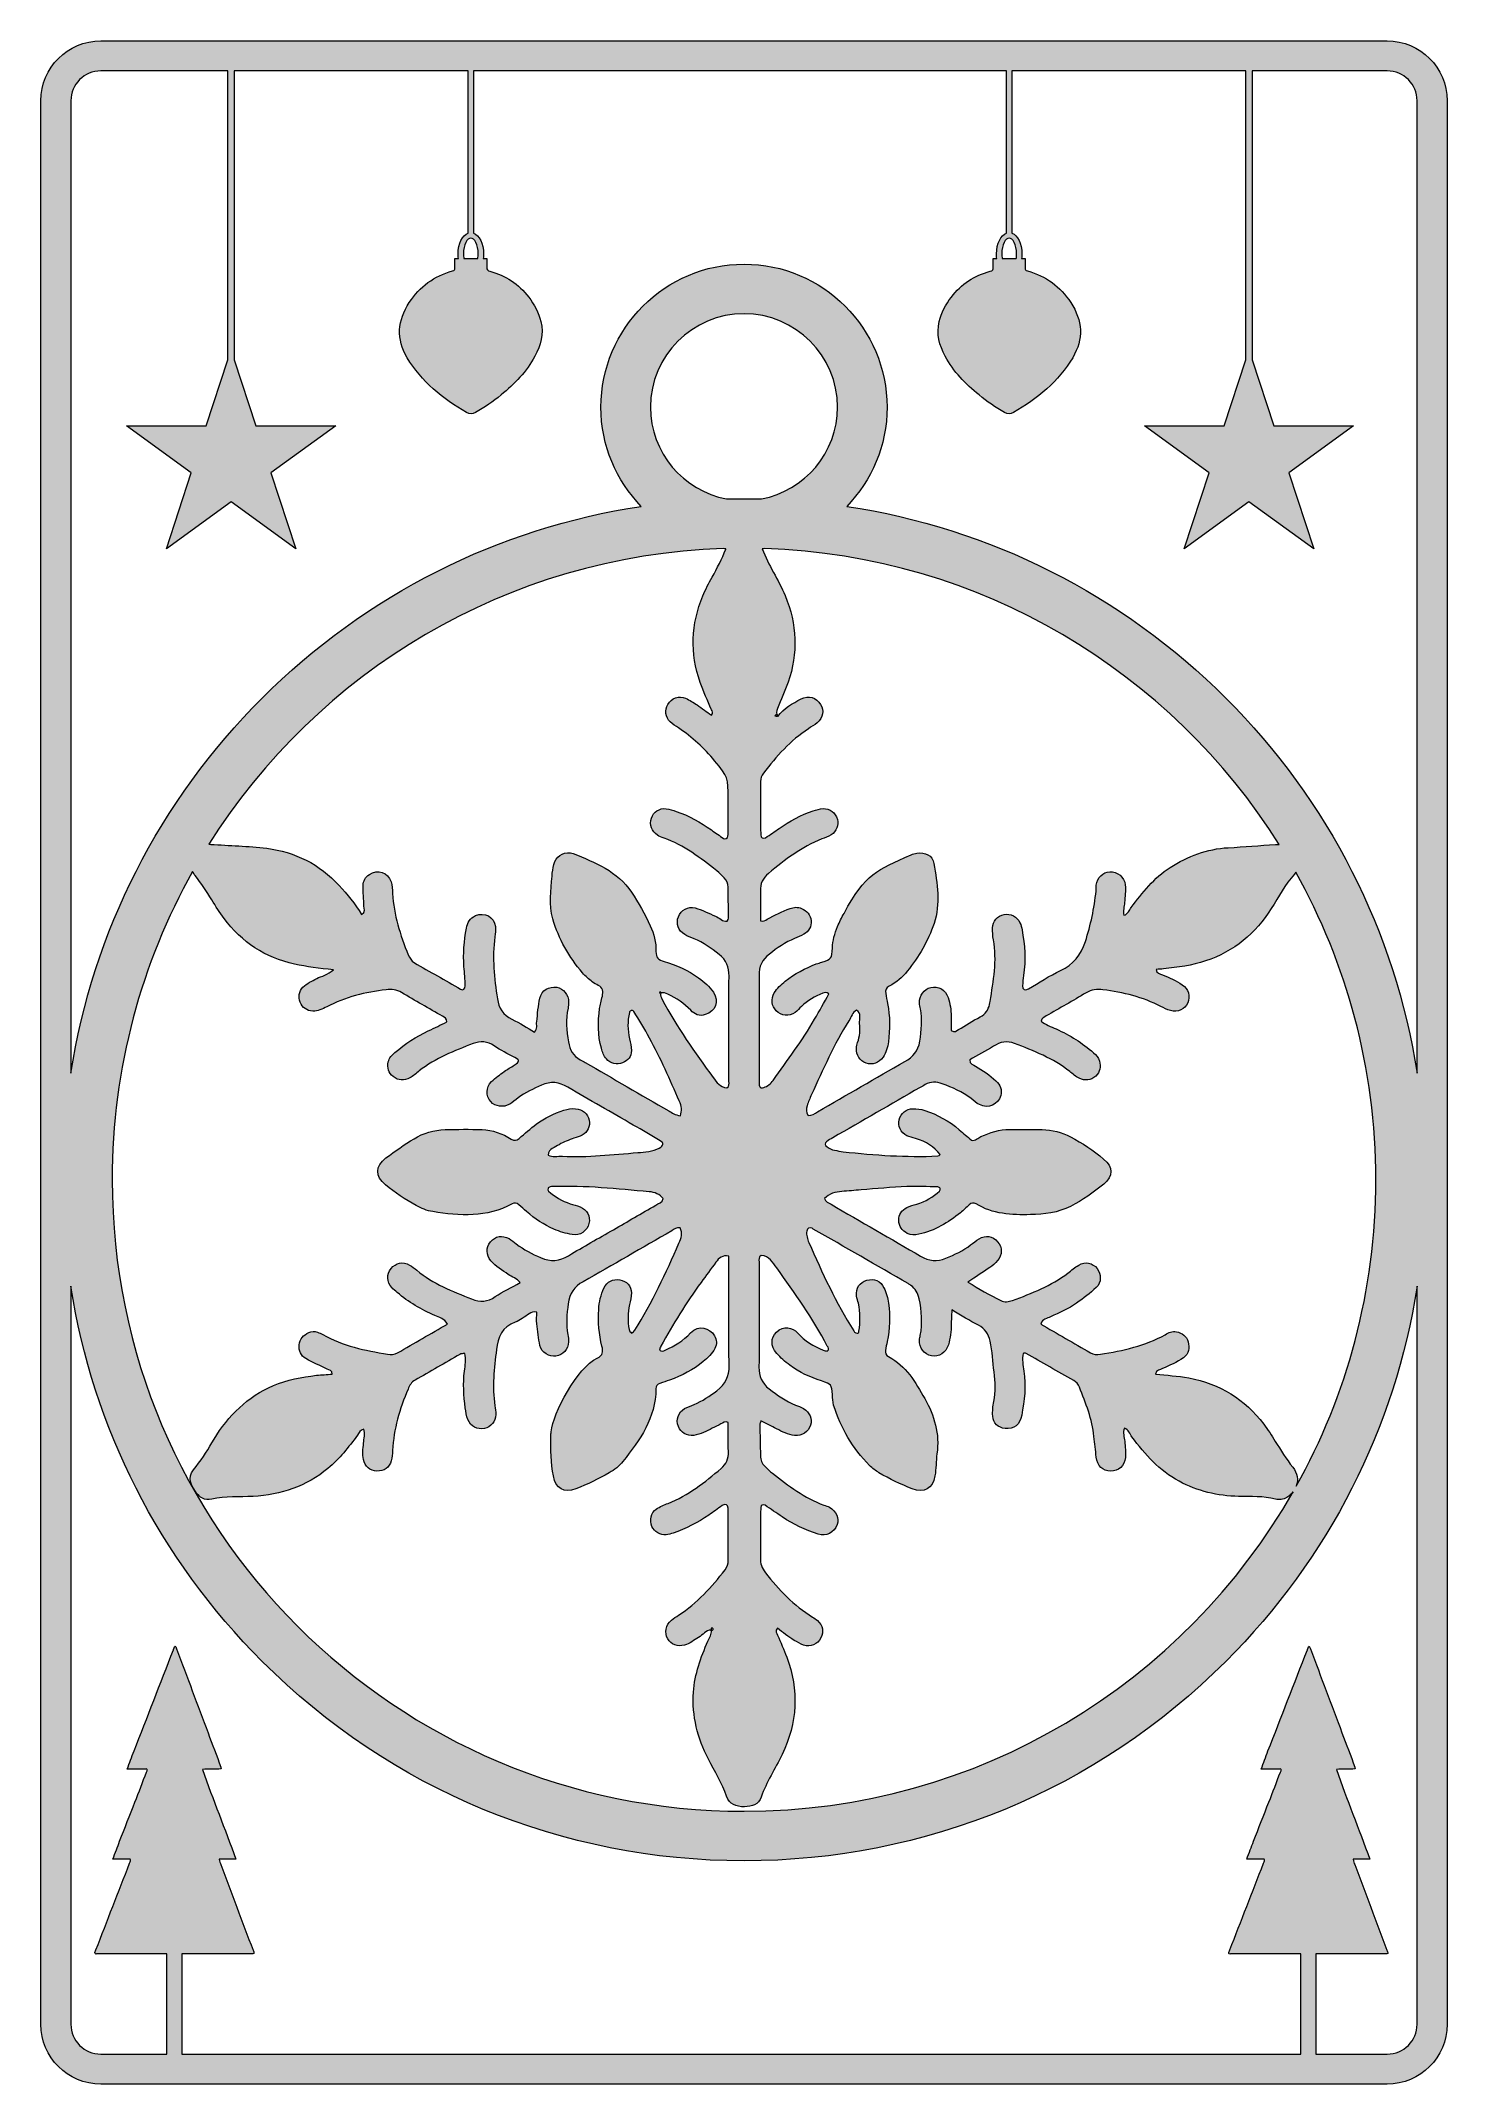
# Model space of a CAD drawing. Header units: centimetres. Extents: x 0.9 to 13.1, y -18.9 to -1.1.
import ezdxf

# ---------------------------------------------------------------- set-up
doc = ezdxf.new("R2010")
doc.units = ezdxf.units.CM
doc.header["$MEASUREMENT"] = 0
doc.layers.add('Layer 1', color=7, linetype='Continuous')

msp = doc.modelspace()

# ---------------------------------------------------------------- hatches: boundary and pattern name
at = {"layer": 'Layer 1', "true_color": 0xebe715}
h = msp.add_hatch(color=2, dxfattribs=at)
h.dxf.hatch_style = 2
edge = h.paths.add_edge_path()
edge.add_spline(control_points=[(12.574, -1.126), (12.574, -1.126), (1.396, -1.126), (1.396, -1.126), (1.109, -1.126), (0.875, -1.359), (0.875, -1.646), (0.875, -1.646), (0.875, -18.369), (0.875, -18.369), (0.875, -18.656), (1.109, -18.889), (1.396, -18.889), (1.396, -18.889), (1.971, -18.889), (1.971, -18.889), (1.971, -18.889), (2.1, -18.889), (2.1, -18.889), (2.1, -18.889), (11.824, -18.889), (11.824, -18.889), (11.824, -18.889), (11.953, -18.889), (11.953, -18.889), (11.953, -18.889), (12.574, -18.889), (12.574, -18.889), (12.861, -18.889), (13.095, -18.656), (13.095, -18.369), (13.095, -18.369), (13.095, -1.646), (13.095, -1.646), (13.095, -1.359), (12.861, -1.126), (12.574, -1.126)], knot_values=[0, 0, 0, 0, 1, 1, 1, 2, 2, 2, 3, 3, 3, 4, 4, 4, 5, 5, 5, 6, 6, 6, 7, 7, 7, 8, 8, 8, 9, 9, 9, 10, 10, 10, 11, 11, 11, 12, 12, 12, 12], degree=3, periodic=1)
edge = h.paths.add_edge_path()
edge.add_spline(control_points=[(9.354, -2.978), (9.354, -2.992), (9.352, -3.005), (9.35, -3.017), (9.35, -3.017), (9.229, -3.017), (9.229, -3.017), (9.227, -3.005), (9.225, -2.992), (9.225, -2.978), (9.225, -2.899), (9.259, -2.84), (9.289, -2.84), (9.32, -2.84), (9.354, -2.899), (9.354, -2.978)], knot_values=[0, 0, 0, 0, 1, 1, 1, 2, 2, 2, 3, 3, 3, 4, 4, 4, 5, 5, 5, 5], degree=3, periodic=1)
edge = h.paths.add_edge_path()
edge.add_spline(control_points=[(4.676, -2.978), (4.676, -2.992), (4.674, -3.005), (4.672, -3.017), (4.672, -3.017), (4.551, -3.017), (4.551, -3.017), (4.549, -3.005), (4.547, -2.992), (4.547, -2.978), (4.547, -2.899), (4.581, -2.84), (4.611, -2.84), (4.642, -2.84), (4.676, -2.899), (4.676, -2.978)], knot_values=[0, 0, 0, 0, 1, 1, 1, 2, 2, 2, 3, 3, 3, 4, 4, 4, 5, 5, 5, 5], degree=3, periodic=1)
edge = h.paths.add_edge_path()
edge.add_spline(control_points=[(1.396, -1.387), (1.396, -1.387), (2.501, -1.387), (2.501, -1.387), (2.501, -1.387), (2.501, -3.898), (2.501, -3.898), (2.501, -3.898), (2.313, -4.474), (2.313, -4.474), (2.313, -4.474), (1.619, -4.474), (1.619, -4.474), (1.619, -4.474), (2.181, -4.882), (2.181, -4.882), (2.181, -4.882), (1.966, -5.542), (1.966, -5.542), (1.966, -5.542), (2.528, -5.134), (2.528, -5.134), (2.528, -5.134), (3.09, -5.542), (3.09, -5.542), (3.09, -5.542), (2.875, -4.882), (2.875, -4.882), (2.875, -4.882), (3.437, -4.474), (3.437, -4.474), (3.437, -4.474), (2.743, -4.474), (2.743, -4.474), (2.743, -4.474), (2.555, -3.898), (2.555, -3.898), (2.555, -3.898), (2.555, -1.387), (2.555, -1.387), (2.555, -1.387), (4.588, -1.387), (4.588, -1.387), (4.588, -1.387), (4.588, -2.798), (4.588, -2.798), (4.538, -2.815), (4.501, -2.888), (4.501, -2.978), (4.501, -2.991), (4.502, -3.004), (4.503, -3.017), (4.503, -3.017), (4.473, -3.017), (4.473, -3.017), (4.472, -3.02), (4.472, -3.024), (4.472, -3.028), (4.474, -3.052), (4.472, -3.076), (4.473, -3.1), (4.474, -3.115), (4.469, -3.122), (4.453, -3.126), (4.292, -3.17), (4.168, -3.262), (4.077, -3.401), (3.974, -3.557), (3.962, -3.717), (4.059, -3.88), (4.182, -4.085), (4.368, -4.239), (4.573, -4.357), (4.601, -4.373), (4.625, -4.371), (4.652, -4.356), (4.731, -4.313), (4.805, -4.261), (4.874, -4.204), (4.991, -4.108), (5.096, -4.002), (5.168, -3.867), (5.219, -3.773), (5.246, -3.674), (5.22, -3.567), (5.201, -3.488), (5.163, -3.417), (5.114, -3.353), (5.027, -3.241), (4.914, -3.165), (4.777, -3.129), (4.756, -3.123), (4.748, -3.115), (4.75, -3.094), (4.752, -3.073), (4.75, -3.051), (4.751, -3.03), (4.751, -3.025), (4.751, -3.021), (4.75, -3.017), (4.75, -3.017), (4.719, -3.017), (4.719, -3.017), (4.721, -3.004), (4.722, -2.991), (4.722, -2.978), (4.722, -2.888), (4.685, -2.815), (4.635, -2.798), (4.635, -2.798), (4.635, -1.387), (4.635, -1.387), (4.635, -1.387), (9.266, -1.387), (9.266, -1.387), (9.266, -1.387), (9.266, -2.798), (9.266, -2.798), (9.216, -2.815), (9.179, -2.888), (9.179, -2.978), (9.179, -2.991), (9.18, -3.004), (9.181, -3.017), (9.181, -3.017), (9.151, -3.017), (9.151, -3.017), (9.15, -3.021), (9.15, -3.025), (9.15, -3.03), (9.151, -3.051), (9.149, -3.073), (9.151, -3.094), (9.153, -3.115), (9.145, -3.123), (9.124, -3.129), (8.987, -3.165), (8.874, -3.241), (8.787, -3.353), (8.737, -3.417), (8.7, -3.488), (8.681, -3.567), (8.655, -3.674), (8.682, -3.773), (8.733, -3.867), (8.805, -4.002), (8.91, -4.108), (9.027, -4.204), (9.096, -4.261), (9.17, -4.313), (9.249, -4.356), (9.276, -4.371), (9.3, -4.373), (9.327, -4.357), (9.533, -4.239), (9.719, -4.085), (9.841, -3.88), (9.939, -3.717), (9.927, -3.557), (9.824, -3.401), (9.733, -3.262), (9.609, -3.17), (9.448, -3.126), (9.432, -3.122), (9.427, -3.115), (9.428, -3.1), (9.429, -3.076), (9.427, -3.052), (9.429, -3.028), (9.429, -3.024), (9.429, -3.02), (9.428, -3.017), (9.428, -3.017), (9.397, -3.017), (9.397, -3.017), (9.399, -3.004), (9.4, -2.991), (9.4, -2.978), (9.4, -2.888), (9.363, -2.815), (9.313, -2.798), (9.313, -2.798), (9.313, -1.387), (9.313, -1.387), (9.313, -1.387), (11.346, -1.387), (11.346, -1.387), (11.346, -1.387), (11.346, -3.898), (11.346, -3.898), (11.346, -3.898), (11.158, -4.474), (11.158, -4.474), (11.158, -4.474), (10.464, -4.474), (10.464, -4.474), (10.464, -4.474), (11.026, -4.882), (11.026, -4.882), (11.026, -4.882), (10.811, -5.542), (10.811, -5.542), (10.811, -5.542), (11.373, -5.134), (11.373, -5.134), (11.373, -5.134), (11.935, -5.542), (11.935, -5.542), (11.935, -5.542), (11.72, -4.882), (11.72, -4.882), (11.72, -4.882), (12.282, -4.474), (12.282, -4.474), (12.282, -4.474), (11.588, -4.474), (11.588, -4.474), (11.588, -4.474), (11.4, -3.898), (11.4, -3.898), (11.4, -3.898), (11.4, -1.387), (11.4, -1.387), (11.4, -1.387), (12.574, -1.387), (12.574, -1.387), (12.717, -1.387), (12.834, -1.503), (12.834, -1.646), (12.834, -1.646), (12.834, -10.101), (12.834, -10.101), (12.642, -8.871), (12.068, -7.737), (11.172, -6.84), (10.267, -5.936), (9.121, -5.36), (7.878, -5.173), (8.094, -4.949), (8.228, -4.645), (8.228, -4.31), (8.228, -3.625), (7.67, -3.067), (6.985, -3.067), (6.3, -3.067), (5.742, -3.625), (5.742, -4.31), (5.742, -4.645), (5.876, -4.949), (6.092, -5.173), (4.849, -5.36), (3.703, -5.936), (2.798, -6.84), (1.902, -7.737), (1.328, -8.871), (1.136, -10.101), (1.136, -10.101), (1.136, -1.646), (1.136, -1.646), (1.136, -1.503), (1.253, -1.387), (1.396, -1.387)], knot_values=[0, 0, 0, 0, 1, 1, 1, 2, 2, 2, 3, 3, 3, 4, 4, 4, 5, 5, 5, 6, 6, 6, 7, 7, 7, 8, 8, 8, 9, 9, 9, 10, 10, 10, 11, 11, 11, 12, 12, 12, 13, 13, 13, 14, 14, 14, 15, 15, 15, 16, 16, 16, 17, 17, 17, 18, 18, 18, 19, 19, 19, 20, 20, 20, 21, 21, 21, 22, 22, 22, 23, 23, 23, 24, 24, 24, 25, 25, 25, 26, 26, 26, 27, 27, 27, 28, 28, 28, 29, 29, 29, 30, 30, 30, 31, 31, 31, 32, 32, 32, 33, 33, 33, 34, 34, 34, 35, 35, 35, 36, 36, 36, 37, 37, 37, 38, 38, 38, 39, 39, 39, 40, 40, 40, 41, 41, 41, 42, 42, 42, 43, 43, 43, 44, 44, 44, 45, 45, 45, 46, 46, 46, 47, 47, 47, 48, 48, 48, 49, 49, 49, 50, 50, 50, 51, 51, 51, 52, 52, 52, 53, 53, 53, 54, 54, 54, 55, 55, 55, 56, 56, 56, 57, 57, 57, 58, 58, 58, 59, 59, 59, 60, 60, 60, 61, 61, 61, 62, 62, 62, 63, 63, 63, 64, 64, 64, 65, 65, 65, 66, 66, 66, 67, 67, 67, 68, 68, 68, 69, 69, 69, 70, 70, 70, 71, 71, 71, 72, 72, 72, 73, 73, 73, 74, 74, 74, 75, 75, 75, 76, 76, 76, 77, 77, 77, 78, 78, 78, 79, 79, 79, 80, 80, 80, 81, 81, 81, 82, 82, 82, 83, 83, 83, 84, 84, 84, 85, 85, 85, 86, 86, 86, 87, 87, 87, 87], degree=3, periodic=1)
edge = h.paths.add_edge_path()
edge.add_spline(control_points=[(11.753, -13.525), (11.696, -13.454), (11.649, -13.378), (11.601, -13.301), (11.57, -13.25), (11.537, -13.2), (11.501, -13.152), (11.336, -12.934), (11.12, -12.801), (10.849, -12.75), (10.754, -12.732), (10.657, -12.727), (10.561, -12.716), (10.569, -12.677), (10.599, -12.679), (10.621, -12.669), (10.684, -12.64), (10.748, -12.616), (10.803, -12.574), (10.851, -12.538), (10.859, -12.489), (10.844, -12.435), (10.831, -12.384), (10.791, -12.36), (10.742, -12.348), (10.706, -12.339), (10.675, -12.357), (10.645, -12.374), (10.469, -12.471), (10.278, -12.513), (10.082, -12.543), (10.052, -12.547), (10.023, -12.548), (9.995, -12.531), (9.851, -12.447), (9.706, -12.364), (9.563, -12.281), (9.579, -12.237), (9.618, -12.233), (9.648, -12.219), (9.726, -12.183), (9.805, -12.148), (9.875, -12.099), (9.935, -12.058), (9.993, -12.013), (10.046, -11.964), (10.092, -11.922), (10.091, -11.845), (10.054, -11.799), (10.014, -11.749), (9.95, -11.735), (9.893, -11.769), (9.86, -11.789), (9.83, -11.815), (9.8, -11.838), (9.654, -11.948), (9.487, -12.014), (9.317, -12.076), (9.285, -12.087), (9.247, -12.094), (9.217, -12.078), (9.12, -12.028), (9.025, -11.976), (8.931, -11.916), (8.999, -11.871), (9.061, -11.831), (9.12, -11.79), (9.145, -11.773), (9.168, -11.753), (9.187, -11.73), (9.232, -11.679), (9.231, -11.615), (9.189, -11.566), (9.145, -11.515), (9.086, -11.505), (9.027, -11.54), (9.001, -11.556), (8.978, -11.576), (8.954, -11.594), (8.889, -11.643), (8.816, -11.678), (8.74, -11.709), (8.662, -11.741), (8.592, -11.734), (8.52, -11.692), (8.261, -11.54), (8.001, -11.391), (7.741, -11.24), (7.719, -11.227), (7.694, -11.219), (7.685, -11.19), (7.726, -11.148), (7.778, -11.132), (7.835, -11.129), (7.891, -11.125), (7.946, -11.119), (8.002, -11.115), (8.135, -11.105), (8.267, -11.092), (8.4, -11.086), (8.49, -11.082), (8.58, -11.087), (8.67, -11.089), (8.677, -11.089), (8.686, -11.096), (8.689, -11.103), (8.691, -11.109), (8.689, -11.121), (8.685, -11.125), (8.627, -11.178), (8.561, -11.216), (8.486, -11.239), (8.457, -11.248), (8.427, -11.253), (8.4, -11.267), (8.355, -11.29), (8.328, -11.329), (8.33, -11.381), (8.332, -11.431), (8.356, -11.47), (8.404, -11.493), (8.436, -11.508), (8.468, -11.508), (8.504, -11.5), (8.642, -11.471), (8.758, -11.4), (8.866, -11.313), (8.892, -11.291), (8.916, -11.267), (8.942, -11.244), (8.96, -11.229), (8.981, -11.223), (9.001, -11.236), (9.147, -11.327), (9.31, -11.334), (9.474, -11.33), (9.593, -11.327), (9.714, -11.314), (9.823, -11.258), (9.927, -11.204), (10.022, -11.137), (10.111, -11.064), (10.194, -10.996), (10.193, -10.915), (10.11, -10.847), (10.021, -10.774), (9.926, -10.706), (9.822, -10.654), (9.745, -10.614), (9.662, -10.592), (9.575, -10.59), (9.481, -10.588), (9.386, -10.589), (9.292, -10.589), (9.204, -10.59), (9.123, -10.615), (9.044, -10.651), (9.018, -10.664), (8.998, -10.691), (8.961, -10.683), (8.927, -10.654), (8.892, -10.622), (8.856, -10.592), (8.766, -10.517), (8.667, -10.46), (8.555, -10.424), (8.522, -10.413), (8.488, -10.408), (8.454, -10.409), (8.394, -10.411), (8.349, -10.448), (8.333, -10.506), (8.318, -10.557), (8.346, -10.618), (8.401, -10.644), (8.423, -10.656), (8.449, -10.659), (8.474, -10.667), (8.57, -10.696), (8.634, -10.738), (8.69, -10.808), (8.683, -10.813), (8.677, -10.82), (8.67, -10.82), (8.395, -10.833), (8.122, -10.813), (7.848, -10.783), (7.823, -10.78), (7.798, -10.774), (7.772, -10.771), (7.745, -10.769), (7.725, -10.753), (7.704, -10.738), (7.685, -10.725), (7.689, -10.708), (7.703, -10.696), (7.719, -10.682), (7.739, -10.673), (7.757, -10.662), (8.01, -10.516), (8.263, -10.371), (8.515, -10.225), (8.53, -10.216), (8.545, -10.208), (8.56, -10.2), (8.608, -10.173), (8.655, -10.173), (8.708, -10.192), (8.797, -10.225), (8.882, -10.263), (8.958, -10.321), (8.982, -10.339), (9.004, -10.361), (9.031, -10.374), (9.106, -10.413), (9.195, -10.374), (9.216, -10.295), (9.23, -10.243), (9.211, -10.202), (9.174, -10.167), (9.121, -10.116), (9.059, -10.078), (8.997, -10.039), (8.978, -10.027), (8.945, -10.024), (8.946, -9.984), (9.014, -9.946), (9.086, -9.91), (9.153, -9.866), (9.212, -9.827), (9.271, -9.817), (9.335, -9.842), (9.503, -9.906), (9.671, -9.972), (9.815, -10.085), (9.841, -10.107), (9.867, -10.131), (9.898, -10.145), (9.948, -10.168), (9.999, -10.165), (10.042, -10.125), (10.081, -10.089), (10.086, -10.043), (10.074, -9.995), (10.067, -9.963), (10.045, -9.944), (10.022, -9.923), (9.925, -9.837), (9.816, -9.77), (9.698, -9.716), (9.653, -9.695), (9.604, -9.681), (9.566, -9.647), (9.573, -9.622), (9.593, -9.613), (9.612, -9.602), (9.727, -9.536), (9.843, -9.471), (9.957, -9.402), (10.004, -9.373), (10.051, -9.368), (10.104, -9.375), (10.28, -9.397), (10.449, -9.44), (10.608, -9.52), (10.635, -9.533), (10.661, -9.548), (10.69, -9.556), (10.755, -9.574), (10.818, -9.544), (10.841, -9.489), (10.865, -9.432), (10.847, -9.368), (10.793, -9.331), (10.74, -9.294), (10.68, -9.27), (10.621, -9.244), (10.601, -9.235), (10.568, -9.237), (10.567, -9.198), (10.589, -9.197), (10.61, -9.197), (10.631, -9.194), (10.754, -9.18), (10.878, -9.164), (10.996, -9.125), (11.243, -9.043), (11.429, -8.885), (11.567, -8.668), (11.631, -8.566), (11.687, -8.46), (11.768, -8.369), (11.772, -8.364), (11.776, -8.359), (11.779, -8.353), (12.222, -9.145), (12.475, -10.057), (12.475, -11.027), (12.475, -11.993), (12.224, -12.902), (11.784, -13.692), (11.803, -13.638), (11.795, -13.577), (11.753, -13.525)], knot_values=[0, 0, 0, 0, 1, 1, 1, 2, 2, 2, 3, 3, 3, 4, 4, 4, 5, 5, 5, 6, 6, 6, 7, 7, 7, 8, 8, 8, 9, 9, 9, 10, 10, 10, 11, 11, 11, 12, 12, 12, 13, 13, 13, 14, 14, 14, 15, 15, 15, 16, 16, 16, 17, 17, 17, 18, 18, 18, 19, 19, 19, 20, 20, 20, 21, 21, 21, 22, 22, 22, 23, 23, 23, 24, 24, 24, 25, 25, 25, 26, 26, 26, 27, 27, 27, 28, 28, 28, 29, 29, 29, 30, 30, 30, 31, 31, 31, 32, 32, 32, 33, 33, 33, 34, 34, 34, 35, 35, 35, 36, 36, 36, 37, 37, 37, 38, 38, 38, 39, 39, 39, 40, 40, 40, 41, 41, 41, 42, 42, 42, 43, 43, 43, 44, 44, 44, 45, 45, 45, 46, 46, 46, 47, 47, 47, 48, 48, 48, 49, 49, 49, 50, 50, 50, 51, 51, 51, 52, 52, 52, 53, 53, 53, 54, 54, 54, 55, 55, 55, 56, 56, 56, 57, 57, 57, 58, 58, 58, 59, 59, 59, 60, 60, 60, 61, 61, 61, 62, 62, 62, 63, 63, 63, 64, 64, 64, 65, 65, 65, 66, 66, 66, 67, 67, 67, 68, 68, 68, 69, 69, 69, 70, 70, 70, 71, 71, 71, 72, 72, 72, 73, 73, 73, 74, 74, 74, 75, 75, 75, 76, 76, 76, 77, 77, 77, 78, 78, 78, 79, 79, 79, 80, 80, 80, 81, 81, 81, 82, 82, 82, 83, 83, 83, 84, 84, 84, 85, 85, 85, 86, 86, 86, 87, 87, 87, 88, 88, 88, 89, 89, 89, 90, 90, 90, 91, 91, 91, 92, 92, 92, 93, 93, 93, 94, 94, 94, 95, 95, 95, 96, 96, 96, 97, 97, 97, 98, 98, 98, 99, 99, 99, 100, 100, 100, 101, 101, 101, 101], degree=3, periodic=1)
edge = h.paths.add_edge_path()
edge.add_spline(control_points=[(10.298, -8.463), (10.291, -8.395), (10.228, -8.346), (10.164, -8.35), (10.102, -8.353), (10.056, -8.398), (10.046, -8.466), (10.044, -8.482), (10.046, -8.5), (10.044, -8.517), (10.028, -8.667), (9.998, -8.812), (9.951, -8.956), (9.911, -9.074), (9.848, -9.155), (9.736, -9.208), (9.639, -9.253), (9.549, -9.314), (9.456, -9.367), (9.423, -9.385), (9.405, -9.375), (9.406, -9.34), (9.407, -9.31), (9.407, -9.28), (9.413, -9.251), (9.437, -9.117), (9.424, -8.985), (9.401, -8.854), (9.397, -8.833), (9.392, -8.812), (9.383, -8.793), (9.359, -8.739), (9.299, -8.709), (9.246, -8.721), (9.188, -8.733), (9.147, -8.778), (9.145, -8.838), (9.144, -8.872), (9.146, -8.907), (9.152, -8.941), (9.186, -9.122), (9.151, -9.299), (9.124, -9.477), (9.122, -9.486), (9.121, -9.494), (9.119, -9.502), (9.107, -9.55), (9.083, -9.587), (9.037, -9.611), (8.972, -9.645), (8.911, -9.684), (8.848, -9.722), (8.831, -9.732), (8.815, -9.75), (8.785, -9.73), (8.785, -9.692), (8.785, -9.649), (8.785, -9.607), (8.784, -9.55), (8.776, -9.495), (8.759, -9.442), (8.737, -9.375), (8.674, -9.34), (8.607, -9.355), (8.55, -9.368), (8.507, -9.427), (8.51, -9.49), (8.51, -9.507), (8.516, -9.524), (8.519, -9.541), (8.533, -9.635), (8.527, -9.727), (8.513, -9.822), (8.499, -9.908), (8.455, -9.958), (8.383, -9.999), (8.13, -10.143), (7.878, -10.29), (7.625, -10.435), (7.6, -10.45), (7.576, -10.472), (7.542, -10.467), (7.522, -10.441), (7.525, -10.411), (7.534, -10.383), (7.543, -10.35), (7.557, -10.318), (7.572, -10.287), (7.672, -10.069), (7.766, -9.848), (7.897, -9.645), (7.917, -9.613), (7.926, -9.573), (7.962, -9.552), (8.01, -9.581), (7.987, -9.629), (7.99, -9.668), (7.994, -9.723), (7.993, -9.779), (7.972, -9.833), (7.966, -9.849), (7.964, -9.866), (7.963, -9.883), (7.959, -9.943), (7.992, -9.993), (8.047, -10.013), (8.101, -10.032), (8.159, -10.012), (8.193, -9.961), (8.22, -9.921), (8.233, -9.875), (8.24, -9.829), (8.254, -9.718), (8.254, -9.606), (8.233, -9.495), (8.228, -9.466), (8.221, -9.437), (8.216, -9.407), (8.211, -9.379), (8.22, -9.358), (8.247, -9.344), (8.308, -9.312), (8.361, -9.268), (8.404, -9.213), (8.503, -9.088), (8.585, -8.952), (8.636, -8.8), (8.695, -8.626), (8.664, -8.451), (8.635, -8.278), (8.623, -8.207), (8.559, -8.176), (8.487, -8.188), (8.47, -8.191), (8.453, -8.194), (8.437, -8.201), (8.14, -8.336), (8.041, -8.363), (7.854, -8.711), (7.834, -8.748), (7.815, -8.787), (7.798, -8.826), (7.772, -8.885), (7.756, -8.947), (7.753, -9.012), (7.748, -9.106), (7.746, -9.106), (7.662, -9.135), (7.646, -9.141), (7.629, -9.145), (7.613, -9.151), (7.516, -9.188), (7.425, -9.236), (7.344, -9.3), (7.307, -9.33), (7.273, -9.362), (7.248, -9.403), (7.217, -9.455), (7.225, -9.518), (7.265, -9.558), (7.31, -9.604), (7.375, -9.611), (7.429, -9.573), (7.449, -9.558), (7.466, -9.537), (7.484, -9.52), (7.538, -9.469), (7.601, -9.433), (7.669, -9.405), (7.684, -9.399), (7.702, -9.392), (7.723, -9.411), (7.682, -9.484), (7.641, -9.558), (7.599, -9.632), (7.492, -9.818), (7.36, -9.988), (7.237, -10.163), (7.216, -10.192), (7.19, -10.214), (7.157, -10.225), (7.141, -10.231), (7.121, -10.229), (7.118, -10.206), (7.116, -10.176), (7.116, -10.146), (7.116, -10.116), (7.116, -9.841), (7.116, -9.566), (7.116, -9.292), (7.116, -9.279), (7.116, -9.266), (7.116, -9.253), (7.111, -9.173), (7.144, -9.114), (7.206, -9.065), (7.273, -9.011), (7.343, -8.962), (7.424, -8.93), (7.452, -8.919), (7.48, -8.909), (7.505, -8.893), (7.549, -8.867), (7.574, -8.826), (7.568, -8.775), (7.562, -8.725), (7.532, -8.688), (7.485, -8.668), (7.452, -8.653), (7.418, -8.657), (7.385, -8.669), (7.316, -8.694), (7.25, -8.725), (7.187, -8.762), (7.169, -8.772), (7.153, -8.788), (7.128, -8.775), (7.128, -8.691), (7.131, -8.605), (7.127, -8.52), (7.124, -8.453), (7.149, -8.403), (7.198, -8.363), (7.341, -8.246), (7.486, -8.132), (7.661, -8.064), (7.689, -8.054), (7.717, -8.043), (7.742, -8.028), (7.79, -7.998), (7.81, -7.941), (7.796, -7.894), (7.779, -7.836), (7.732, -7.798), (7.673, -7.8), (7.644, -7.802), (7.614, -7.81), (7.586, -7.819), (7.48, -7.857), (7.381, -7.908), (7.29, -7.973), (7.251, -8), (7.212, -8.027), (7.173, -8.053), (7.153, -8.066), (7.13, -8.054), (7.13, -8.028), (7.129, -7.873), (7.129, -7.719), (7.129, -7.564), (7.129, -7.538), (7.137, -7.515), (7.154, -7.493), (7.266, -7.346), (7.389, -7.209), (7.545, -7.106), (7.57, -7.089), (7.597, -7.074), (7.62, -7.055), (7.673, -7.009), (7.683, -6.948), (7.65, -6.894), (7.613, -6.835), (7.546, -6.813), (7.482, -6.847), (7.407, -6.886), (7.331, -6.928), (7.279, -6.999), (7.278, -6.999), (7.278, -6.998), (7.278, -6.998), (7.262, -6.976), (7.265, -6.954), (7.276, -6.929), (7.308, -6.854), (7.341, -6.779), (7.368, -6.702), (7.456, -6.449), (7.446, -6.197), (7.343, -5.949), (7.285, -5.809), (7.197, -5.685), (7.143, -5.543), (7.15, -5.542), (7.158, -5.541), (7.165, -5.54), (9.048, -5.601), (10.694, -6.614), (11.636, -8.113), (11.626, -8.112), (11.615, -8.112), (11.604, -8.112), (11.467, -8.121), (11.33, -8.133), (11.193, -8.14), (11.009, -8.151), (10.842, -8.212), (10.688, -8.312), (10.548, -8.402), (10.447, -8.53), (10.349, -8.661), (10.332, -8.684), (10.323, -8.715), (10.286, -8.728), (10.275, -8.689), (10.29, -8.653), (10.292, -8.617), (10.296, -8.566), (10.303, -8.514), (10.298, -8.463)], knot_values=[0, 0, 0, 0, 1, 1, 1, 2, 2, 2, 3, 3, 3, 4, 4, 4, 5, 5, 5, 6, 6, 6, 7, 7, 7, 8, 8, 8, 9, 9, 9, 10, 10, 10, 11, 11, 11, 12, 12, 12, 13, 13, 13, 14, 14, 14, 15, 15, 15, 16, 16, 16, 17, 17, 17, 18, 18, 18, 19, 19, 19, 20, 20, 20, 21, 21, 21, 22, 22, 22, 23, 23, 23, 24, 24, 24, 25, 25, 25, 26, 26, 26, 27, 27, 27, 28, 28, 28, 29, 29, 29, 30, 30, 30, 31, 31, 31, 32, 32, 32, 33, 33, 33, 34, 34, 34, 35, 35, 35, 36, 36, 36, 37, 37, 37, 38, 38, 38, 39, 39, 39, 40, 40, 40, 41, 41, 41, 42, 42, 42, 43, 43, 43, 44, 44, 44, 45, 45, 45, 46, 46, 46, 47, 47, 47, 48, 48, 48, 49, 49, 49, 50, 50, 50, 51, 51, 51, 52, 52, 52, 53, 53, 53, 54, 54, 54, 55, 55, 55, 56, 56, 56, 57, 57, 57, 58, 58, 58, 59, 59, 59, 60, 60, 60, 61, 61, 61, 62, 62, 62, 63, 63, 63, 64, 64, 64, 65, 65, 65, 66, 66, 66, 67, 67, 67, 68, 68, 68, 69, 69, 69, 70, 70, 70, 71, 71, 71, 72, 72, 72, 73, 73, 73, 74, 74, 74, 75, 75, 75, 76, 76, 76, 77, 77, 77, 78, 78, 78, 79, 79, 79, 80, 80, 80, 81, 81, 81, 82, 82, 82, 83, 83, 83, 84, 84, 84, 85, 85, 85, 86, 86, 86, 87, 87, 87, 88, 88, 88, 89, 89, 89, 90, 90, 90, 91, 91, 91, 92, 92, 92, 93, 93, 93, 94, 94, 94, 95, 95, 95, 96, 96, 96, 97, 97, 97, 98, 98, 98, 99, 99, 99, 100, 100, 100, 101, 101, 101, 102, 102, 102, 103, 103, 103, 103], degree=3, periodic=1)
edge = h.paths.add_edge_path()
edge.add_spline(control_points=[(7.254, -6.993), (7.268, -6.973), (7.271, -6.991), (7.277, -6.998), (7.269, -6.996), (7.262, -6.995), (7.254, -6.993)], knot_values=[0, 0, 0, 0, 1, 1, 1, 2, 2, 2, 2], degree=3, periodic=1)
edge = h.paths.add_edge_path()
edge.add_spline(control_points=[(7.137, -5.108), (7.087, -5.107), (7.036, -5.106), (6.985, -5.106), (6.934, -5.106), (6.883, -5.107), (6.833, -5.108), (6.457, -5.037), (6.172, -4.706), (6.172, -4.31), (6.172, -3.862), (6.537, -3.498), (6.985, -3.498), (7.433, -3.498), (7.798, -3.862), (7.798, -4.31), (7.798, -4.706), (7.513, -5.037), (7.137, -5.108)], knot_values=[0, 0, 0, 0, 1, 1, 1, 2, 2, 2, 3, 3, 3, 4, 4, 4, 5, 5, 5, 6, 6, 6, 6], degree=3, periodic=1)
edge = h.paths.add_edge_path()
edge.add_spline(control_points=[(6.805, -5.54), (6.813, -5.541), (6.82, -5.542), (6.828, -5.543), (6.828, -5.544), (6.827, -5.545), (6.827, -5.546), (6.793, -5.63), (6.752, -5.71), (6.708, -5.788), (6.678, -5.84), (6.651, -5.895), (6.628, -5.95), (6.525, -6.197), (6.514, -6.449), (6.604, -6.703), (6.632, -6.784), (6.669, -6.861), (6.702, -6.941), (6.707, -6.955), (6.724, -6.969), (6.702, -6.988), (6.661, -6.959), (6.62, -6.928), (6.578, -6.899), (6.546, -6.878), (6.513, -6.857), (6.478, -6.841), (6.421, -6.816), (6.354, -6.841), (6.323, -6.894), (6.294, -6.942), (6.302, -7.009), (6.344, -7.047), (6.365, -7.068), (6.392, -7.082), (6.417, -7.099), (6.534, -7.18), (6.64, -7.273), (6.73, -7.384), (6.846, -7.529), (6.848, -7.528), (6.848, -7.718), (6.848, -7.804), (6.848, -7.89), (6.848, -7.976), (6.848, -7.997), (6.847, -8.019), (6.845, -8.04), (6.844, -8.057), (6.822, -8.069), (6.808, -8.059), (6.772, -8.036), (6.737, -8.011), (6.702, -7.986), (6.607, -7.919), (6.507, -7.861), (6.396, -7.824), (6.368, -7.814), (6.339, -7.804), (6.31, -7.801), (6.248, -7.794), (6.199, -7.829), (6.18, -7.884), (6.162, -7.939), (6.182, -7.999), (6.232, -8.03), (6.25, -8.042), (6.27, -8.051), (6.29, -8.058), (6.465, -8.116), (6.605, -8.231), (6.748, -8.34), (6.771, -8.358), (6.792, -8.381), (6.812, -8.403), (6.833, -8.425), (6.847, -8.452), (6.847, -8.484), (6.848, -8.565), (6.849, -8.647), (6.85, -8.728), (6.85, -8.744), (6.854, -8.762), (6.839, -8.778), (6.797, -8.786), (6.772, -8.749), (6.738, -8.735), (6.678, -8.711), (6.621, -8.681), (6.56, -8.663), (6.499, -8.645), (6.437, -8.683), (6.415, -8.74), (6.392, -8.801), (6.413, -8.862), (6.47, -8.895), (6.495, -8.911), (6.524, -8.921), (6.552, -8.932), (6.632, -8.965), (6.702, -9.014), (6.769, -9.068), (6.831, -9.118), (6.856, -9.178), (6.855, -9.258), (6.853, -9.562), (6.854, -9.867), (6.854, -10.172), (6.854, -10.191), (6.862, -10.216), (6.835, -10.227), (6.776, -10.223), (6.747, -10.18), (6.717, -10.138), (6.558, -9.919), (6.401, -9.699), (6.274, -9.46), (6.265, -9.442), (6.253, -9.425), (6.262, -9.403), (6.284, -9.398), (6.304, -9.404), (6.323, -9.414), (6.398, -9.448), (6.465, -9.493), (6.522, -9.553), (6.555, -9.589), (6.597, -9.609), (6.649, -9.591), (6.739, -9.561), (6.771, -9.475), (6.72, -9.397), (6.686, -9.346), (6.64, -9.308), (6.591, -9.272), (6.499, -9.206), (6.398, -9.16), (6.29, -9.129), (6.242, -9.115), (6.218, -9.097), (6.22, -9.042), (6.222, -8.965), (6.204, -8.889), (6.171, -8.818), (6.124, -8.717), (6.069, -8.62), (6.007, -8.527), (5.884, -8.344), (5.693, -8.268), (5.501, -8.191), (5.494, -8.188), (5.485, -8.187), (5.476, -8.186), (5.406, -8.178), (5.351, -8.216), (5.334, -8.286), (5.325, -8.319), (5.319, -8.353), (5.317, -8.388), (5.309, -8.511), (5.288, -8.636), (5.324, -8.759), (5.374, -8.935), (5.466, -9.089), (5.582, -9.229), (5.607, -9.258), (5.638, -9.282), (5.667, -9.307), (5.695, -9.333), (5.747, -9.339), (5.756, -9.376), (5.764, -9.411), (5.748, -9.451), (5.741, -9.489), (5.739, -9.506), (5.732, -9.522), (5.73, -9.539), (5.716, -9.655), (5.713, -9.77), (5.746, -9.884), (5.755, -9.917), (5.767, -9.95), (5.789, -9.976), (5.824, -10.017), (5.881, -10.032), (5.93, -10.011), (5.977, -9.991), (6.008, -9.956), (6.007, -9.903), (6.006, -9.869), (5.998, -9.835), (5.99, -9.802), (5.973, -9.725), (5.972, -9.649), (5.989, -9.573), (5.991, -9.566), (5.999, -9.557), (6.006, -9.555), (6.012, -9.553), (6.023, -9.558), (6.027, -9.563), (6.073, -9.64), (6.121, -9.716), (6.164, -9.795), (6.261, -9.972), (6.341, -10.158), (6.423, -10.342), (6.443, -10.385), (6.448, -10.427), (6.432, -10.47), (6.387, -10.466), (6.36, -10.443), (6.331, -10.427), (6.089, -10.288), (5.848, -10.148), (5.606, -10.008), (5.592, -10), (5.577, -9.991), (5.562, -9.983), (5.501, -9.949), (5.471, -9.898), (5.46, -9.829), (5.445, -9.73), (5.433, -9.633), (5.456, -9.535), (5.46, -9.518), (5.461, -9.501), (5.461, -9.484), (5.46, -9.417), (5.418, -9.364), (5.358, -9.354), (5.29, -9.343), (5.226, -9.379), (5.211, -9.448), (5.196, -9.515), (5.192, -9.584), (5.184, -9.652), (5.18, -9.68), (5.193, -9.711), (5.166, -9.744), (5.101, -9.707), (5.038, -9.664), (4.969, -9.632), (4.89, -9.595), (4.854, -9.535), (4.842, -9.453), (4.815, -9.275), (4.795, -9.096), (4.821, -8.915), (4.825, -8.886), (4.829, -8.855), (4.825, -8.826), (4.814, -8.741), (4.73, -8.697), (4.652, -8.731), (4.602, -8.752), (4.581, -8.793), (4.573, -8.841), (4.554, -8.951), (4.542, -9.062), (4.552, -9.174), (4.558, -9.229), (4.561, -9.285), (4.563, -9.341), (4.564, -9.368), (4.545, -9.382), (4.523, -9.37), (4.389, -9.294), (4.255, -9.217), (4.121, -9.14), (4.094, -9.124), (4.08, -9.1), (4.068, -9.071), (3.997, -8.899), (3.941, -8.724), (3.932, -8.537), (3.93, -8.503), (3.928, -8.468), (3.918, -8.436), (3.893, -8.354), (3.801, -8.325), (3.73, -8.372), (3.695, -8.396), (3.675, -8.429), (3.675, -8.469), (3.675, -8.529), (3.682, -8.589), (3.683, -8.649), (3.684, -8.671), (3.699, -8.698), (3.662, -8.72), (3.606, -8.628), (3.538, -8.546), (3.466, -8.468), (3.296, -8.284), (3.085, -8.176), (2.838, -8.145), (2.677, -8.125), (2.513, -8.122), (2.351, -8.111), (2.346, -8.11), (2.34, -8.11), (2.335, -8.11), (3.278, -6.613), (4.923, -5.601), (6.805, -5.54)], knot_values=[0, 0, 0, 0, 1, 1, 1, 2, 2, 2, 3, 3, 3, 4, 4, 4, 5, 5, 5, 6, 6, 6, 7, 7, 7, 8, 8, 8, 9, 9, 9, 10, 10, 10, 11, 11, 11, 12, 12, 12, 13, 13, 13, 14, 14, 14, 15, 15, 15, 16, 16, 16, 17, 17, 17, 18, 18, 18, 19, 19, 19, 20, 20, 20, 21, 21, 21, 22, 22, 22, 23, 23, 23, 24, 24, 24, 25, 25, 25, 26, 26, 26, 27, 27, 27, 28, 28, 28, 29, 29, 29, 30, 30, 30, 31, 31, 31, 32, 32, 32, 33, 33, 33, 34, 34, 34, 35, 35, 35, 36, 36, 36, 37, 37, 37, 38, 38, 38, 39, 39, 39, 40, 40, 40, 41, 41, 41, 42, 42, 42, 43, 43, 43, 44, 44, 44, 45, 45, 45, 46, 46, 46, 47, 47, 47, 48, 48, 48, 49, 49, 49, 50, 50, 50, 51, 51, 51, 52, 52, 52, 53, 53, 53, 54, 54, 54, 55, 55, 55, 56, 56, 56, 57, 57, 57, 58, 58, 58, 59, 59, 59, 60, 60, 60, 61, 61, 61, 62, 62, 62, 63, 63, 63, 64, 64, 64, 65, 65, 65, 66, 66, 66, 67, 67, 67, 68, 68, 68, 69, 69, 69, 70, 70, 70, 71, 71, 71, 72, 72, 72, 73, 73, 73, 74, 74, 74, 75, 75, 75, 76, 76, 76, 77, 77, 77, 78, 78, 78, 79, 79, 79, 80, 80, 80, 81, 81, 81, 82, 82, 82, 83, 83, 83, 84, 84, 84, 85, 85, 85, 86, 86, 86, 87, 87, 87, 88, 88, 88, 89, 89, 89, 90, 90, 90, 91, 91, 91, 92, 92, 92, 93, 93, 93, 94, 94, 94, 95, 95, 95, 96, 96, 96, 97, 97, 97, 98, 98, 98, 99, 99, 99, 100, 100, 100, 101, 101, 101, 102, 102, 102, 102], degree=3, periodic=1)
edge = h.paths.add_edge_path()
edge.add_spline(control_points=[(6.261, -9.402), (6.255, -9.406), (6.251, -9.405), (6.25, -9.397), (6.25, -9.396), (6.254, -9.394), (6.257, -9.395), (6.259, -9.395), (6.26, -9.395), (6.261, -9.395), (6.259, -9.395), (6.256, -9.397), (6.261, -9.402)], knot_values=[0, 0, 0, 0, 1, 1, 1, 2, 2, 2, 3, 3, 3, 4, 4, 4, 4], degree=3, periodic=1)
edge = h.paths.add_edge_path()
edge.add_spline(control_points=[(2.361, -8.594), (2.394, -8.649), (2.428, -8.704), (2.467, -8.755), (2.622, -8.962), (2.824, -9.097), (3.079, -9.152), (3.186, -9.175), (3.294, -9.192), (3.418, -9.201), (3.368, -9.247), (3.316, -9.255), (3.272, -9.278), (3.231, -9.301), (3.186, -9.317), (3.153, -9.352), (3.117, -9.391), (3.11, -9.437), (3.129, -9.484), (3.148, -9.531), (3.185, -9.558), (3.238, -9.561), (3.283, -9.564), (3.32, -9.542), (3.359, -9.523), (3.521, -9.439), (3.695, -9.396), (3.875, -9.375), (3.923, -9.369), (3.966, -9.373), (4.01, -9.399), (4.127, -9.47), (4.247, -9.537), (4.366, -9.606), (4.384, -9.616), (4.403, -9.626), (4.403, -9.655), (4.35, -9.68), (4.297, -9.707), (4.242, -9.732), (4.136, -9.781), (4.041, -9.845), (3.952, -9.921), (3.926, -9.943), (3.901, -9.967), (3.894, -10.003), (3.885, -10.053), (3.895, -10.097), (3.936, -10.13), (3.981, -10.167), (4.032, -10.167), (4.081, -10.142), (4.111, -10.127), (4.136, -10.102), (4.163, -10.08), (4.304, -9.971), (4.468, -9.906), (4.632, -9.843), (4.694, -9.819), (4.755, -9.822), (4.814, -9.863), (4.87, -9.902), (4.933, -9.931), (4.993, -9.964), (5.039, -9.99), (5.038, -10), (4.989, -10.031), (4.96, -10.049), (4.93, -10.065), (4.902, -10.086), (4.864, -10.113), (4.825, -10.141), (4.792, -10.174), (4.74, -10.226), (4.74, -10.296), (4.785, -10.348), (4.823, -10.392), (4.894, -10.402), (4.95, -10.369), (4.975, -10.354), (4.998, -10.334), (5.022, -10.315), (5.084, -10.268), (5.154, -10.236), (5.225, -10.205), (5.306, -10.169), (5.377, -10.175), (5.455, -10.222), (5.642, -10.336), (5.833, -10.442), (6.023, -10.551), (6.101, -10.596), (6.179, -10.641), (6.256, -10.688), (6.292, -10.709), (6.288, -10.73), (6.249, -10.751), (6.19, -10.781), (6.125, -10.786), (6.062, -10.791), (5.844, -10.807), (5.626, -10.834), (5.407, -10.822), (5.365, -10.82), (5.322, -10.833), (5.282, -10.812), (5.288, -10.754), (5.343, -10.746), (5.379, -10.722), (5.417, -10.697), (5.464, -10.683), (5.507, -10.665), (5.531, -10.656), (5.557, -10.652), (5.579, -10.64), (5.628, -10.612), (5.65, -10.56), (5.639, -10.509), (5.627, -10.452), (5.581, -10.412), (5.521, -10.409), (5.487, -10.407), (5.453, -10.412), (5.42, -10.423), (5.333, -10.45), (5.252, -10.49), (5.18, -10.544), (5.128, -10.582), (5.08, -10.625), (5.032, -10.668), (5.009, -10.687), (4.99, -10.69), (4.963, -10.673), (4.886, -10.624), (4.8, -10.595), (4.709, -10.591), (4.602, -10.587), (4.494, -10.588), (4.387, -10.591), (4.292, -10.594), (4.2, -10.62), (4.118, -10.67), (4.034, -10.722), (3.953, -10.778), (3.874, -10.837), (3.779, -10.91), (3.778, -10.997), (3.87, -11.071), (3.953, -11.139), (4.041, -11.2), (4.136, -11.251), (4.181, -11.275), (4.23, -11.296), (4.28, -11.304), (4.515, -11.342), (4.75, -11.359), (4.97, -11.236), (4.99, -11.225), (5.011, -11.228), (5.029, -11.244), (5.051, -11.264), (5.073, -11.285), (5.096, -11.304), (5.168, -11.366), (5.246, -11.42), (5.333, -11.456), (5.384, -11.478), (5.438, -11.494), (5.493, -11.504), (5.56, -11.517), (5.623, -11.47), (5.638, -11.407), (5.653, -11.346), (5.622, -11.287), (5.56, -11.262), (5.532, -11.251), (5.502, -11.245), (5.474, -11.235), (5.404, -11.212), (5.341, -11.176), (5.287, -11.125), (5.282, -11.121), (5.28, -11.109), (5.282, -11.103), (5.284, -11.096), (5.293, -11.091), (5.3, -11.088), (5.308, -11.086), (5.317, -11.086), (5.326, -11.086), (5.605, -11.076), (5.883, -11.108), (6.161, -11.131), (6.209, -11.135), (6.252, -11.153), (6.284, -11.191), (6.275, -11.224), (6.243, -11.233), (6.218, -11.248), (6.096, -11.319), (5.973, -11.39), (5.851, -11.461), (5.721, -11.536), (5.589, -11.608), (5.461, -11.687), (5.381, -11.736), (5.305, -11.741), (5.218, -11.704), (5.143, -11.671), (5.071, -11.634), (5.006, -11.585), (4.985, -11.57), (4.966, -11.552), (4.944, -11.539), (4.885, -11.505), (4.823, -11.516), (4.782, -11.567), (4.742, -11.617), (4.742, -11.681), (4.786, -11.732), (4.829, -11.781), (4.884, -11.814), (4.937, -11.851), (4.97, -11.874), (5.012, -11.883), (5.04, -11.921), (4.965, -11.963), (4.892, -11.998), (4.824, -12.043), (4.757, -12.089), (4.692, -12.093), (4.618, -12.063), (4.45, -11.997), (4.283, -11.932), (4.142, -11.814), (4.122, -11.798), (4.101, -11.782), (4.079, -11.769), (4.02, -11.736), (3.96, -11.748), (3.918, -11.799), (3.879, -11.848), (3.881, -11.916), (3.924, -11.964), (3.938, -11.98), (3.955, -11.993), (3.972, -12.007), (4.07, -12.092), (4.182, -12.154), (4.299, -12.208), (4.337, -12.225), (4.382, -12.232), (4.409, -12.281), (4.264, -12.365), (4.119, -12.448), (3.975, -12.532), (3.946, -12.548), (3.918, -12.547), (3.888, -12.542), (3.692, -12.513), (3.5, -12.471), (3.325, -12.372), (3.311, -12.364), (3.294, -12.358), (3.278, -12.352), (3.253, -12.343), (3.228, -12.346), (3.203, -12.356), (3.156, -12.377), (3.126, -12.41), (3.12, -12.462), (3.115, -12.514), (3.134, -12.557), (3.179, -12.582), (3.239, -12.615), (3.302, -12.643), (3.363, -12.673), (3.382, -12.682), (3.406, -12.683), (3.407, -12.717), (3.361, -12.721), (3.315, -12.722), (3.27, -12.727), (3.142, -12.742), (3.016, -12.765), (2.896, -12.816), (2.67, -12.913), (2.505, -13.076), (2.38, -13.283), (2.332, -13.364), (2.284, -13.445), (2.224, -13.519), (2.154, -13.604), (2.156, -13.646), (2.218, -13.738), (2.253, -13.79), (2.301, -13.818), (2.361, -13.804), (2.479, -13.775), (2.6, -13.786), (2.719, -13.78), (2.962, -13.767), (3.182, -13.692), (3.37, -13.536), (3.471, -13.454), (3.548, -13.351), (3.626, -13.248), (3.64, -13.228), (3.647, -13.201), (3.681, -13.194), (3.695, -13.236), (3.682, -13.277), (3.679, -13.318), (3.675, -13.365), (3.668, -13.412), (3.678, -13.459), (3.69, -13.519), (3.734, -13.556), (3.795, -13.559), (3.855, -13.562), (3.905, -13.529), (3.92, -13.47), (3.928, -13.441), (3.93, -13.411), (3.931, -13.381), (3.941, -13.194), (3.993, -13.019), (4.066, -12.847), (4.079, -12.815), (4.094, -12.787), (4.127, -12.769), (4.257, -12.695), (4.387, -12.619), (4.517, -12.545), (4.528, -12.539), (4.541, -12.54), (4.558, -12.536), (4.57, -12.59), (4.563, -12.641), (4.556, -12.69), (4.543, -12.798), (4.549, -12.905), (4.563, -13.011), (4.568, -13.045), (4.574, -13.08), (4.586, -13.111), (4.609, -13.173), (4.665, -13.201), (4.731, -13.188), (4.786, -13.178), (4.826, -13.129), (4.828, -13.068), (4.828, -13.042), (4.824, -13.016), (4.82, -12.991), (4.796, -12.828), (4.814, -12.666), (4.834, -12.504), (4.848, -12.395), (4.882, -12.306), (4.997, -12.265), (5.04, -12.249), (5.078, -12.217), (5.119, -12.193), (5.136, -12.183), (5.152, -12.166), (5.184, -12.179), (5.184, -12.21), (5.181, -12.244), (5.185, -12.278), (5.191, -12.342), (5.197, -12.406), (5.212, -12.469), (5.226, -12.529), (5.293, -12.569), (5.35, -12.561), (5.411, -12.552), (5.458, -12.501), (5.46, -12.437), (5.461, -12.416), (5.46, -12.394), (5.455, -12.373), (5.436, -12.284), (5.446, -12.195), (5.457, -12.105), (5.468, -12.015), (5.51, -11.957), (5.587, -11.913), (5.845, -11.768), (6.1, -11.618), (6.357, -11.471), (6.378, -11.458), (6.398, -11.438), (6.429, -11.446), (6.453, -11.491), (6.44, -11.534), (6.42, -11.578), (6.307, -11.837), (6.188, -12.094), (6.037, -12.334), (6.03, -12.344), (6.019, -12.352), (6.008, -12.362), (5.999, -12.349), (5.988, -12.34), (5.986, -12.329), (5.974, -12.257), (5.973, -12.184), (5.99, -12.112), (5.998, -12.079), (6.007, -12.045), (6.007, -12.011), (6.007, -11.95), (5.965, -11.906), (5.905, -11.897), (5.843, -11.888), (5.796, -11.911), (5.768, -11.969), (5.74, -12.027), (5.727, -12.09), (5.723, -12.155), (5.715, -12.263), (5.725, -12.37), (5.751, -12.474), (5.763, -12.522), (5.761, -12.554), (5.709, -12.578), (5.537, -12.657), (5.325, -13.058), (5.309, -13.217), (5.308, -13.23), (5.306, -13.243), (5.306, -13.256), (5.305, -13.372), (5.307, -13.487), (5.329, -13.602), (5.351, -13.714), (5.419, -13.753), (5.525, -13.713), (5.625, -13.675), (5.721, -13.627), (5.814, -13.574), (5.86, -13.548), (5.901, -13.516), (5.933, -13.475), (6.081, -13.289), (6.218, -13.097), (6.22, -12.845), (6.221, -12.82), (6.231, -12.805), (6.254, -12.797), (6.283, -12.788), (6.311, -12.779), (6.339, -12.769), (6.445, -12.73), (6.544, -12.68), (6.631, -12.608), (6.671, -12.575), (6.708, -12.54), (6.732, -12.493), (6.752, -12.455), (6.748, -12.419), (6.728, -12.383), (6.688, -12.313), (6.591, -12.283), (6.521, -12.358), (6.458, -12.426), (6.383, -12.473), (6.299, -12.509), (6.283, -12.515), (6.267, -12.522), (6.25, -12.508), (6.253, -12.497), (6.256, -12.485), (6.262, -12.474), (6.368, -12.283), (6.481, -12.096), (6.612, -11.92), (6.656, -11.862), (6.697, -11.802), (6.741, -11.743), (6.767, -11.708), (6.798, -11.681), (6.854, -11.69), (6.854, -11.772), (6.854, -11.853), (6.854, -11.934), (6.854, -12.17), (6.851, -12.406), (6.856, -12.642), (6.858, -12.738), (6.824, -12.805), (6.749, -12.861), (6.687, -12.908), (6.623, -12.95), (6.552, -12.981), (6.525, -12.993), (6.495, -13.002), (6.469, -13.016), (6.412, -13.049), (6.392, -13.112), (6.415, -13.172), (6.435, -13.225), (6.488, -13.257), (6.548, -13.249), (6.578, -13.245), (6.607, -13.235), (6.634, -13.223), (6.685, -13.201), (6.734, -13.175), (6.784, -13.15), (6.803, -13.14), (6.82, -13.126), (6.848, -13.136), (6.848, -13.22), (6.845, -13.305), (6.849, -13.39), (6.852, -13.451), (6.831, -13.499), (6.786, -13.537), (6.645, -13.656), (6.501, -13.771), (6.326, -13.84), (6.291, -13.854), (6.254, -13.868), (6.222, -13.89), (6.175, -13.922), (6.162, -13.987), (6.185, -14.04), (6.206, -14.087), (6.257, -14.12), (6.309, -14.114), (6.33, -14.112), (6.35, -14.105), (6.37, -14.098), (6.481, -14.061), (6.583, -14.008), (6.679, -13.942), (6.718, -13.915), (6.756, -13.887), (6.795, -13.86), (6.825, -13.841), (6.846, -13.85), (6.846, -13.883), (6.847, -14.034), (6.847, -14.184), (6.848, -14.334), (6.848, -14.365), (6.84, -14.393), (6.82, -14.418), (6.704, -14.567), (6.579, -14.708), (6.417, -14.812), (6.396, -14.826), (6.373, -14.839), (6.354, -14.855), (6.304, -14.898), (6.292, -14.965), (6.322, -15.018), (6.35, -15.066), (6.409, -15.088), (6.468, -15.073), (6.515, -15.061), (6.55, -15.028), (6.591, -15.005), (6.628, -14.985), (6.651, -14.942), (6.699, -14.942), (6.71, -14.98), (6.682, -15.007), (6.67, -15.037), (6.611, -15.181), (6.556, -15.324), (6.546, -15.481), (6.532, -15.689), (6.581, -15.881), (6.676, -16.064), (6.731, -16.17), (6.794, -16.273), (6.834, -16.387), (6.858, -16.457), (6.918, -16.479), (6.989, -16.478), (7.054, -16.477), (7.112, -16.458), (7.134, -16.394), (7.18, -16.263), (7.256, -16.148), (7.316, -16.024), (7.449, -15.747), (7.464, -15.464), (7.356, -15.176), (7.332, -15.111), (7.303, -15.049), (7.277, -14.986), (7.269, -14.968), (7.252, -14.951), (7.277, -14.926), (7.3, -14.944), (7.323, -14.963), (7.347, -14.98), (7.371, -14.998), (7.395, -15.016), (7.421, -15.031), (7.447, -15.046), (7.473, -15.063), (7.501, -15.072), (7.565, -15.092), (7.623, -15.067), (7.653, -15.009), (7.681, -14.957), (7.67, -14.902), (7.623, -14.859), (7.61, -14.847), (7.595, -14.838), (7.581, -14.829), (7.418, -14.728), (7.288, -14.593), (7.171, -14.443), (7.14, -14.403), (7.126, -14.362), (7.127, -14.313), (7.129, -14.214), (7.128, -14.115), (7.128, -14.016), (7.128, -13.969), (7.129, -13.922), (7.131, -13.875), (7.131, -13.857), (7.153, -13.846), (7.168, -13.857), (7.218, -13.89), (7.267, -13.924), (7.317, -13.958), (7.413, -14.024), (7.519, -14.072), (7.629, -14.108), (7.701, -14.132), (7.768, -14.095), (7.794, -14.025), (7.814, -13.97), (7.787, -13.909), (7.727, -13.874), (7.712, -13.866), (7.695, -13.861), (7.679, -13.855), (7.51, -13.795), (7.372, -13.686), (7.232, -13.579), (7.208, -13.561), (7.188, -13.539), (7.167, -13.518), (7.141, -13.493), (7.129, -13.462), (7.128, -13.425), (7.127, -13.335), (7.124, -13.245), (7.122, -13.155), (7.122, -13.147), (7.127, -13.14), (7.132, -13.124), (7.178, -13.147), (7.223, -13.171), (7.268, -13.193), (7.318, -13.218), (7.368, -13.243), (7.425, -13.249), (7.491, -13.256), (7.542, -13.221), (7.563, -13.159), (7.58, -13.108), (7.555, -13.046), (7.503, -13.016), (7.481, -13.003), (7.456, -12.995), (7.432, -12.986), (7.348, -12.952), (7.275, -12.901), (7.203, -12.845), (7.14, -12.795), (7.115, -12.734), (7.115, -12.656), (7.117, -12.351), (7.116, -12.046), (7.116, -11.741), (7.116, -11.722), (7.109, -11.698), (7.135, -11.685), (7.205, -11.689), (7.235, -11.746), (7.269, -11.793), (7.428, -12.012), (7.583, -12.233), (7.709, -12.473), (7.716, -12.486), (7.732, -12.501), (7.708, -12.517), (7.697, -12.514), (7.684, -12.513), (7.673, -12.508), (7.589, -12.474), (7.512, -12.428), (7.451, -12.359), (7.407, -12.308), (7.328, -12.294), (7.268, -12.351), (7.216, -12.401), (7.214, -12.473), (7.269, -12.536), (7.303, -12.574), (7.342, -12.609), (7.383, -12.64), (7.466, -12.702), (7.56, -12.744), (7.658, -12.776), (7.747, -12.805), (7.746, -12.806), (7.753, -12.896), (7.755, -12.926), (7.755, -12.957), (7.764, -12.986), (7.828, -13.185), (7.927, -13.363), (8.076, -13.511), (8.1, -13.535), (8.128, -13.556), (8.158, -13.574), (8.25, -13.628), (8.347, -13.675), (8.447, -13.713), (8.553, -13.753), (8.623, -13.714), (8.644, -13.602), (8.655, -13.539), (8.653, -13.473), (8.662, -13.41), (8.686, -13.236), (8.64, -13.078), (8.555, -12.929), (8.474, -12.787), (8.394, -12.644), (8.241, -12.564), (8.22, -12.553), (8.211, -12.533), (8.215, -12.51), (8.22, -12.484), (8.223, -12.459), (8.229, -12.434), (8.255, -12.323), (8.254, -12.212), (8.241, -12.101), (8.236, -12.055), (8.221, -12.008), (8.201, -11.966), (8.174, -11.905), (8.117, -11.883), (8.051, -11.901), (7.99, -11.917), (7.955, -11.971), (7.963, -12.039), (7.966, -12.06), (7.975, -12.08), (7.979, -12.101), (7.997, -12.182), (7.995, -12.263), (7.984, -12.344), (7.982, -12.355), (7.977, -12.361), (7.967, -12.36), (7.959, -12.359), (7.952, -12.356), (7.945, -12.352), (7.942, -12.35), (7.94, -12.345), (7.938, -12.341), (7.786, -12.097), (7.664, -11.836), (7.549, -11.573), (7.535, -11.541), (7.525, -11.509), (7.531, -11.473), (7.535, -11.448), (7.552, -11.438), (7.576, -11.449), (7.58, -11.451), (7.583, -11.453), (7.587, -11.455), (7.862, -11.613), (8.137, -11.772), (8.412, -11.93), (8.42, -11.934), (8.427, -11.939), (8.434, -11.945), (8.473, -11.974), (8.496, -12.011), (8.507, -12.061), (8.528, -12.167), (8.538, -12.273), (8.517, -12.38), (8.514, -12.393), (8.511, -12.405), (8.51, -12.418), (8.506, -12.488), (8.548, -12.545), (8.615, -12.559), (8.677, -12.572), (8.741, -12.531), (8.761, -12.462), (8.778, -12.404), (8.785, -12.345), (8.786, -12.284), (8.786, -12.247), (8.788, -12.21), (8.791, -12.159), (8.875, -12.208), (8.947, -12.253), (9.022, -12.292), (9.08, -12.322), (9.109, -12.367), (9.124, -12.43), (9.145, -12.519), (9.145, -12.609), (9.158, -12.698), (9.17, -12.784), (9.171, -12.869), (9.155, -12.954), (9.148, -12.996), (9.144, -13.04), (9.146, -13.082), (9.149, -13.143), (9.195, -13.184), (9.254, -13.19), (9.33, -13.196), (9.384, -13.157), (9.398, -13.074), (9.421, -12.947), (9.438, -12.819), (9.417, -12.69), (9.409, -12.64), (9.4, -12.589), (9.41, -12.536), (9.42, -12.536), (9.43, -12.533), (9.436, -12.537), (9.574, -12.615), (9.712, -12.694), (9.85, -12.772), (9.874, -12.785), (9.889, -12.804), (9.899, -12.829), (9.953, -12.969), (10.012, -13.107), (10.026, -13.259), (10.032, -13.319), (10.039, -13.379), (10.046, -13.438), (10.055, -13.514), (10.102, -13.56), (10.17, -13.56), (10.239, -13.56), (10.293, -13.514), (10.299, -13.442), (10.303, -13.395), (10.296, -13.348), (10.293, -13.3), (10.291, -13.264), (10.273, -13.227), (10.29, -13.186), (10.327, -13.2), (10.337, -13.236), (10.356, -13.262), (10.469, -13.415), (10.594, -13.555), (10.765, -13.648), (10.926, -13.735), (11.1, -13.775), (11.283, -13.78), (11.39, -13.784), (11.497, -13.775), (11.603, -13.803), (11.636, -13.812), (11.67, -13.807), (11.702, -13.788), (11.724, -13.775), (11.742, -13.759), (11.757, -13.74), (10.811, -15.398), (9.026, -16.517), (6.985, -16.517), (3.958, -16.517), (1.495, -14.054), (1.495, -11.027), (1.495, -10.054), (1.749, -9.14), (2.194, -8.347), (2.2, -8.359), (2.206, -8.371), (2.215, -8.382), (2.269, -8.45), (2.316, -8.52), (2.361, -8.594)], knot_values=[0, 0, 0, 0, 1, 1, 1, 2, 2, 2, 3, 3, 3, 4, 4, 4, 5, 5, 5, 6, 6, 6, 7, 7, 7, 8, 8, 8, 9, 9, 9, 10, 10, 10, 11, 11, 11, 12, 12, 12, 13, 13, 13, 14, 14, 14, 15, 15, 15, 16, 16, 16, 17, 17, 17, 18, 18, 18, 19, 19, 19, 20, 20, 20, 21, 21, 21, 22, 22, 22, 23, 23, 23, 24, 24, 24, 25, 25, 25, 26, 26, 26, 27, 27, 27, 28, 28, 28, 29, 29, 29, 30, 30, 30, 31, 31, 31, 32, 32, 32, 33, 33, 33, 34, 34, 34, 35, 35, 35, 36, 36, 36, 37, 37, 37, 38, 38, 38, 39, 39, 39, 40, 40, 40, 41, 41, 41, 42, 42, 42, 43, 43, 43, 44, 44, 44, 45, 45, 45, 46, 46, 46, 47, 47, 47, 48, 48, 48, 49, 49, 49, 50, 50, 50, 51, 51, 51, 52, 52, 52, 53, 53, 53, 54, 54, 54, 55, 55, 55, 56, 56, 56, 57, 57, 57, 58, 58, 58, 59, 59, 59, 60, 60, 60, 61, 61, 61, 62, 62, 62, 63, 63, 63, 64, 64, 64, 65, 65, 65, 66, 66, 66, 67, 67, 67, 68, 68, 68, 69, 69, 69, 70, 70, 70, 71, 71, 71, 72, 72, 72, 73, 73, 73, 74, 74, 74, 75, 75, 75, 76, 76, 76, 77, 77, 77, 78, 78, 78, 79, 79, 79, 80, 80, 80, 81, 81, 81, 82, 82, 82, 83, 83, 83, 84, 84, 84, 85, 85, 85, 86, 86, 86, 87, 87, 87, 88, 88, 88, 89, 89, 89, 90, 90, 90, 91, 91, 91, 92, 92, 92, 93, 93, 93, 94, 94, 94, 95, 95, 95, 96, 96, 96, 97, 97, 97, 98, 98, 98, 99, 99, 99, 100, 100, 100, 101, 101, 101, 102, 102, 102, 103, 103, 103, 104, 104, 104, 105, 105, 105, 106, 106, 106, 107, 107, 107, 108, 108, 108, 109, 109, 109, 110, 110, 110, 111, 111, 111, 112, 112, 112, 113, 113, 113, 114, 114, 114, 115, 115, 115, 116, 116, 116, 117, 117, 117, 118, 118, 118, 119, 119, 119, 120, 120, 120, 121, 121, 121, 122, 122, 122, 123, 123, 123, 124, 124, 124, 125, 125, 125, 126, 126, 126, 127, 127, 127, 128, 128, 128, 129, 129, 129, 130, 130, 130, 131, 131, 131, 132, 132, 132, 133, 133, 133, 134, 134, 134, 135, 135, 135, 136, 136, 136, 137, 137, 137, 138, 138, 138, 139, 139, 139, 140, 140, 140, 141, 141, 141, 142, 142, 142, 143, 143, 143, 144, 144, 144, 145, 145, 145, 146, 146, 146, 147, 147, 147, 148, 148, 148, 149, 149, 149, 150, 150, 150, 151, 151, 151, 152, 152, 152, 153, 153, 153, 154, 154, 154, 155, 155, 155, 156, 156, 156, 157, 157, 157, 158, 158, 158, 159, 159, 159, 160, 160, 160, 161, 161, 161, 162, 162, 162, 163, 163, 163, 164, 164, 164, 165, 165, 165, 166, 166, 166, 167, 167, 167, 168, 168, 168, 169, 169, 169, 170, 170, 170, 171, 171, 171, 172, 172, 172, 173, 173, 173, 174, 174, 174, 175, 175, 175, 176, 176, 176, 177, 177, 177, 178, 178, 178, 179, 179, 179, 180, 180, 180, 181, 181, 181, 182, 182, 182, 183, 183, 183, 184, 184, 184, 185, 185, 185, 186, 186, 186, 187, 187, 187, 188, 188, 188, 189, 189, 189, 190, 190, 190, 191, 191, 191, 192, 192, 192, 193, 193, 193, 194, 194, 194, 195, 195, 195, 196, 196, 196, 197, 197, 197, 198, 198, 198, 199, 199, 199, 200, 200, 200, 201, 201, 201, 202, 202, 202, 203, 203, 203, 204, 204, 204, 205, 205, 205, 206, 206, 206, 207, 207, 207, 208, 208, 208, 209, 209, 209, 210, 210, 210, 211, 211, 211, 212, 212, 212, 213, 213, 213, 214, 214, 214, 215, 215, 215, 216, 216, 216, 217, 217, 217, 218, 218, 218, 219, 219, 219, 220, 220, 220, 221, 221, 221, 222, 222, 222, 223, 223, 223, 224, 224, 224, 225, 225, 225, 226, 226, 226, 227, 227, 227, 228, 228, 228, 229, 229, 229, 230, 230, 230, 231, 231, 231, 232, 232, 232, 233, 233, 233, 234, 234, 234, 235, 235, 235, 236, 236, 236, 237, 237, 237, 238, 238, 238, 239, 239, 239, 240, 240, 240, 241, 241, 241, 242, 242, 242, 243, 243, 243, 244, 244, 244, 245, 245, 245, 246, 246, 246, 247, 247, 247, 248, 248, 248, 249, 249, 249, 250, 250, 250, 251, 251, 251, 252, 252, 252, 253, 253, 253, 254, 254, 254, 255, 255, 255, 256, 256, 256, 257, 257, 257, 258, 258, 258, 259, 259, 259, 260, 260, 260, 261, 261, 261, 262, 262, 262, 263, 263, 263, 264, 264, 264, 265, 265, 265, 266, 266, 266, 267, 267, 267, 268, 268, 268, 269, 269, 269, 270, 270, 270, 271, 271, 271, 272, 272, 272, 273, 273, 273, 274, 274, 274, 275, 275, 275, 276, 276, 276, 277, 277, 277, 278, 278, 278, 279, 279, 279, 280, 280, 280, 281, 281, 281, 282, 282, 282, 283, 283, 283, 284, 284, 284, 285, 285, 285, 286, 286, 286, 287, 287, 287, 288, 288, 288, 289, 289, 289, 290, 290, 290, 291, 291, 291, 292, 292, 292, 293, 293, 293, 294, 294, 294, 295, 295, 295, 296, 296, 296, 297, 297, 297, 298, 298, 298, 299, 299, 299, 300, 300, 300, 300], degree=3, periodic=1)
edge = h.paths.add_edge_path()
edge.add_spline(control_points=[(6.699, -14.942), (6.696, -14.932), (6.704, -14.919), (6.709, -14.923), (6.726, -14.937), (6.717, -14.943), (6.699, -14.942)], knot_values=[0, 0, 0, 0, 1, 1, 1, 2, 2, 2, 2], degree=3, periodic=1)
edge = h.paths.add_edge_path()
edge.add_spline(control_points=[(12.574, -18.628), (12.574, -18.628), (11.953, -18.628), (11.953, -18.628), (11.953, -18.628), (11.953, -17.757), (11.953, -17.757), (12.156, -17.756), (12.359, -17.757), (12.562, -17.756), (12.568, -17.756), (12.575, -17.761), (12.578, -17.753), (12.582, -17.742), (12.575, -17.733), (12.572, -17.724), (12.478, -17.476), (12.385, -17.228), (12.292, -16.98), (12.287, -16.967), (12.28, -16.954), (12.279, -16.933), (12.279, -16.933), (12.423, -16.933), (12.423, -16.933), (12.326, -16.669), (12.226, -16.416), (12.132, -16.155), (12.187, -16.145), (12.24, -16.157), (12.295, -16.148), (12.293, -16.141), (12.293, -16.137), (12.292, -16.135), (12.258, -16.031), (12.218, -15.936), (12.181, -15.836), (12.091, -15.591), (11.998, -15.349), (11.907, -15.106), (11.895, -15.074), (11.896, -15.074), (11.883, -15.105), (11.882, -15.107), (11.881, -15.11), (11.88, -15.113), (11.766, -15.406), (11.652, -15.7), (11.538, -15.993), (11.518, -16.045), (11.498, -16.098), (11.479, -16.15), (11.532, -16.15), (11.585, -16.149), (11.638, -16.15), (11.643, -16.15), (11.649, -16.146), (11.652, -16.155), (11.655, -16.164), (11.649, -16.17), (11.646, -16.177), (11.613, -16.263), (11.581, -16.352), (11.546, -16.437), (11.501, -16.549), (11.457, -16.664), (11.413, -16.777), (11.394, -16.827), (11.375, -16.878), (11.353, -16.934), (11.401, -16.934), (11.444, -16.934), (11.488, -16.934), (11.495, -16.934), (11.504, -16.927), (11.507, -16.94), (11.51, -16.951), (11.502, -16.96), (11.499, -16.969), (11.402, -17.22), (11.304, -17.471), (11.207, -17.722), (11.203, -17.732), (11.194, -17.741), (11.198, -17.753), (11.202, -17.763), (11.211, -17.756), (11.218, -17.756), (11.42, -17.757), (11.622, -17.757), (11.824, -17.756), (11.824, -17.756), (11.824, -18.628), (11.824, -18.628), (11.824, -18.628), (2.1, -18.628), (2.1, -18.628), (2.1, -18.628), (2.1, -17.757), (2.1, -17.757), (2.303, -17.756), (2.506, -17.757), (2.709, -17.756), (2.715, -17.756), (2.722, -17.761), (2.725, -17.753), (2.729, -17.742), (2.722, -17.733), (2.719, -17.724), (2.625, -17.476), (2.532, -17.228), (2.439, -16.98), (2.434, -16.967), (2.427, -16.954), (2.426, -16.933), (2.426, -16.933), (2.57, -16.933), (2.57, -16.933), (2.473, -16.669), (2.373, -16.416), (2.279, -16.155), (2.334, -16.145), (2.387, -16.157), (2.441, -16.148), (2.44, -16.141), (2.44, -16.137), (2.439, -16.135), (2.405, -16.031), (2.365, -15.936), (2.328, -15.836), (2.238, -15.591), (2.145, -15.349), (2.054, -15.106), (2.042, -15.074), (2.042, -15.074), (2.03, -15.105), (2.029, -15.107), (2.028, -15.11), (2.027, -15.113), (1.913, -15.406), (1.799, -15.7), (1.685, -15.993), (1.665, -16.045), (1.645, -16.098), (1.626, -16.15), (1.679, -16.15), (1.732, -16.149), (1.785, -16.15), (1.79, -16.15), (1.796, -16.146), (1.799, -16.155), (1.802, -16.164), (1.796, -16.17), (1.793, -16.177), (1.76, -16.263), (1.728, -16.352), (1.693, -16.437), (1.648, -16.549), (1.605, -16.664), (1.56, -16.777), (1.541, -16.827), (1.522, -16.878), (1.5, -16.934), (1.548, -16.934), (1.591, -16.934), (1.635, -16.934), (1.642, -16.934), (1.651, -16.927), (1.654, -16.94), (1.657, -16.951), (1.65, -16.96), (1.646, -16.969), (1.549, -17.22), (1.451, -17.471), (1.354, -17.722), (1.35, -17.732), (1.341, -17.741), (1.346, -17.753), (1.349, -17.763), (1.359, -17.756), (1.365, -17.756), (1.567, -17.757), (1.769, -17.757), (1.971, -17.756), (1.971, -17.756), (1.971, -18.628), (1.971, -18.628), (1.971, -18.628), (1.396, -18.628), (1.396, -18.628), (1.253, -18.628), (1.136, -18.512), (1.136, -18.369), (1.136, -18.369), (1.136, -11.953), (1.136, -11.953), (1.328, -13.183), (1.902, -14.317), (2.798, -15.214), (3.917, -16.332), (5.404, -16.948), (6.985, -16.948), (8.566, -16.948), (10.053, -16.332), (11.172, -15.214), (12.068, -14.317), (12.642, -13.183), (12.834, -11.953), (12.834, -11.953), (12.834, -18.369), (12.834, -18.369), (12.834, -18.512), (12.717, -18.628), (12.574, -18.628)], knot_values=[0, 0, 0, 0, 1, 1, 1, 2, 2, 2, 3, 3, 3, 4, 4, 4, 5, 5, 5, 6, 6, 6, 7, 7, 7, 8, 8, 8, 9, 9, 9, 10, 10, 10, 11, 11, 11, 12, 12, 12, 13, 13, 13, 14, 14, 14, 15, 15, 15, 16, 16, 16, 17, 17, 17, 18, 18, 18, 19, 19, 19, 20, 20, 20, 21, 21, 21, 22, 22, 22, 23, 23, 23, 24, 24, 24, 25, 25, 25, 26, 26, 26, 27, 27, 27, 28, 28, 28, 29, 29, 29, 30, 30, 30, 31, 31, 31, 32, 32, 32, 33, 33, 33, 34, 34, 34, 35, 35, 35, 36, 36, 36, 37, 37, 37, 38, 38, 38, 39, 39, 39, 40, 40, 40, 41, 41, 41, 42, 42, 42, 43, 43, 43, 44, 44, 44, 45, 45, 45, 46, 46, 46, 47, 47, 47, 48, 48, 48, 49, 49, 49, 50, 50, 50, 51, 51, 51, 52, 52, 52, 53, 53, 53, 54, 54, 54, 55, 55, 55, 56, 56, 56, 57, 57, 57, 58, 58, 58, 59, 59, 59, 60, 60, 60, 61, 61, 61, 62, 62, 62, 63, 63, 63, 64, 64, 64, 65, 65, 65, 66, 66, 66, 67, 67, 67, 68, 68, 68, 69, 69, 69, 70, 70, 70, 71, 71, 71, 71], degree=3, periodic=1)

# ---------------------------------------------------------------- linework, layer by layer
at = {"layer": 'Layer 1', "lineweight": 0}
for points, knots in [([(12.574, -1.126), (12.574, -1.126), (1.396, -1.126), (1.396, -1.126), (1.109, -1.126), (0.875, -1.359), (0.875, -1.646), (0.875, -1.646), (0.875, -18.369), (0.875, -18.369), (0.875, -18.656), (1.109, -18.889), (1.396, -18.889), (1.396, -18.889), (1.971, -18.889), (1.971, -18.889), (1.971, -18.889), (2.1, -18.889), (2.1, -18.889), (2.1, -18.889), (11.824, -18.889), (11.824, -18.889), (11.824, -18.889), (11.953, -18.889), (11.953, -18.889), (11.953, -18.889), (12.574, -18.889), (12.574, -18.889), (12.861, -18.889), (13.095, -18.656), (13.095, -18.369), (13.095, -18.369), (13.095, -1.646), (13.095, -1.646), (13.095, -1.359), (12.861, -1.126), (12.574, -1.126)], [0, 0, 0, 0, 1, 1, 1, 2, 2, 2, 3, 3, 3, 4, 4, 4, 5, 5, 5, 6, 6, 6, 7, 7, 7, 8, 8, 8, 9, 9, 9, 10, 10, 10, 11, 11, 11, 12, 12, 12, 12]), ([(1.396, -1.387), (1.396, -1.387), (2.501, -1.387), (2.501, -1.387), (2.501, -1.387), (2.501, -3.898), (2.501, -3.898), (2.501, -3.898), (2.313, -4.474), (2.313, -4.474), (2.313, -4.474), (1.619, -4.474), (1.619, -4.474), (1.619, -4.474), (2.181, -4.882), (2.181, -4.882), (2.181, -4.882), (1.966, -5.542), (1.966, -5.542), (1.966, -5.542), (2.528, -5.134), (2.528, -5.134), (2.528, -5.134), (3.09, -5.542), (3.09, -5.542), (3.09, -5.542), (2.875, -4.882), (2.875, -4.882), (2.875, -4.882), (3.437, -4.474), (3.437, -4.474), (3.437, -4.474), (2.743, -4.474), (2.743, -4.474), (2.743, -4.474), (2.555, -3.898), (2.555, -3.898), (2.555, -3.898), (2.555, -1.387), (2.555, -1.387), (2.555, -1.387), (4.588, -1.387), (4.588, -1.387), (4.588, -1.387), (4.588, -2.798), (4.588, -2.798), (4.538, -2.815), (4.501, -2.888), (4.501, -2.978), (4.501, -2.991), (4.502, -3.004), (4.503, -3.017), (4.503, -3.017), (4.473, -3.017), (4.473, -3.017), (4.472, -3.02), (4.472, -3.024), (4.472, -3.028), (4.474, -3.052), (4.472, -3.076), (4.473, -3.1), (4.474, -3.115), (4.469, -3.122), (4.453, -3.126), (4.292, -3.17), (4.168, -3.262), (4.077, -3.401), (3.974, -3.557), (3.962, -3.717), (4.059, -3.88), (4.182, -4.085), (4.368, -4.239), (4.573, -4.357), (4.601, -4.373), (4.625, -4.371), (4.652, -4.356), (4.731, -4.313), (4.805, -4.261), (4.874, -4.204), (4.991, -4.108), (5.096, -4.002), (5.168, -3.867), (5.219, -3.773), (5.246, -3.674), (5.22, -3.567), (5.201, -3.488), (5.163, -3.417), (5.114, -3.353), (5.027, -3.241), (4.914, -3.165), (4.777, -3.129), (4.756, -3.123), (4.748, -3.115), (4.75, -3.094), (4.752, -3.073), (4.75, -3.051), (4.751, -3.03), (4.751, -3.025), (4.751, -3.021), (4.75, -3.017), (4.75, -3.017), (4.719, -3.017), (4.719, -3.017), (4.721, -3.004), (4.722, -2.991), (4.722, -2.978), (4.722, -2.888), (4.685, -2.815), (4.635, -2.798), (4.635, -2.798), (4.635, -1.387), (4.635, -1.387), (4.635, -1.387), (9.266, -1.387), (9.266, -1.387), (9.266, -1.387), (9.266, -2.798), (9.266, -2.798), (9.216, -2.815), (9.179, -2.888), (9.179, -2.978), (9.179, -2.991), (9.18, -3.004), (9.181, -3.017), (9.181, -3.017), (9.151, -3.017), (9.151, -3.017), (9.15, -3.021), (9.15, -3.025), (9.15, -3.03), (9.151, -3.051), (9.149, -3.073), (9.151, -3.094), (9.153, -3.115), (9.145, -3.123), (9.124, -3.129), (8.987, -3.165), (8.874, -3.241), (8.787, -3.353), (8.737, -3.417), (8.7, -3.488), (8.681, -3.567), (8.655, -3.674), (8.682, -3.773), (8.733, -3.867), (8.805, -4.002), (8.91, -4.108), (9.027, -4.204), (9.096, -4.261), (9.17, -4.313), (9.249, -4.356), (9.276, -4.371), (9.3, -4.373), (9.327, -4.357), (9.533, -4.239), (9.719, -4.085), (9.841, -3.88), (9.939, -3.717), (9.927, -3.557), (9.824, -3.401), (9.733, -3.262), (9.609, -3.17), (9.448, -3.126), (9.432, -3.122), (9.427, -3.115), (9.428, -3.1), (9.429, -3.076), (9.427, -3.052), (9.429, -3.028), (9.429, -3.024), (9.429, -3.02), (9.428, -3.017), (9.428, -3.017), (9.397, -3.017), (9.397, -3.017), (9.399, -3.004), (9.4, -2.991), (9.4, -2.978), (9.4, -2.888), (9.363, -2.815), (9.313, -2.798), (9.313, -2.798), (9.313, -1.387), (9.313, -1.387), (9.313, -1.387), (11.346, -1.387), (11.346, -1.387), (11.346, -1.387), (11.346, -3.898), (11.346, -3.898), (11.346, -3.898), (11.158, -4.474), (11.158, -4.474), (11.158, -4.474), (10.464, -4.474), (10.464, -4.474), (10.464, -4.474), (11.026, -4.882), (11.026, -4.882), (11.026, -4.882), (10.811, -5.542), (10.811, -5.542), (10.811, -5.542), (11.373, -5.134), (11.373, -5.134), (11.373, -5.134), (11.935, -5.542), (11.935, -5.542), (11.935, -5.542), (11.72, -4.882), (11.72, -4.882), (11.72, -4.882), (12.282, -4.474), (12.282, -4.474), (12.282, -4.474), (11.588, -4.474), (11.588, -4.474), (11.588, -4.474), (11.4, -3.898), (11.4, -3.898), (11.4, -3.898), (11.4, -1.387), (11.4, -1.387), (11.4, -1.387), (12.574, -1.387), (12.574, -1.387), (12.717, -1.387), (12.834, -1.503), (12.834, -1.646), (12.834, -1.646), (12.834, -10.101), (12.834, -10.101), (12.642, -8.871), (12.068, -7.737), (11.172, -6.84), (10.267, -5.936), (9.121, -5.36), (7.878, -5.173), (8.094, -4.949), (8.228, -4.645), (8.228, -4.31), (8.228, -3.625), (7.67, -3.067), (6.985, -3.067), (6.3, -3.067), (5.742, -3.625), (5.742, -4.31), (5.742, -4.645), (5.876, -4.949), (6.092, -5.173), (4.849, -5.36), (3.703, -5.936), (2.798, -6.84), (1.902, -7.737), (1.328, -8.871), (1.136, -10.101), (1.136, -10.101), (1.136, -1.646), (1.136, -1.646), (1.136, -1.503), (1.253, -1.387), (1.396, -1.387)], [0, 0, 0, 0, 1, 1, 1, 2, 2, 2, 3, 3, 3, 4, 4, 4, 5, 5, 5, 6, 6, 6, 7, 7, 7, 8, 8, 8, 9, 9, 9, 10, 10, 10, 11, 11, 11, 12, 12, 12, 13, 13, 13, 14, 14, 14, 15, 15, 15, 16, 16, 16, 17, 17, 17, 18, 18, 18, 19, 19, 19, 20, 20, 20, 21, 21, 21, 22, 22, 22, 23, 23, 23, 24, 24, 24, 25, 25, 25, 26, 26, 26, 27, 27, 27, 28, 28, 28, 29, 29, 29, 30, 30, 30, 31, 31, 31, 32, 32, 32, 33, 33, 33, 34, 34, 34, 35, 35, 35, 36, 36, 36, 37, 37, 37, 38, 38, 38, 39, 39, 39, 40, 40, 40, 41, 41, 41, 42, 42, 42, 43, 43, 43, 44, 44, 44, 45, 45, 45, 46, 46, 46, 47, 47, 47, 48, 48, 48, 49, 49, 49, 50, 50, 50, 51, 51, 51, 52, 52, 52, 53, 53, 53, 54, 54, 54, 55, 55, 55, 56, 56, 56, 57, 57, 57, 58, 58, 58, 59, 59, 59, 60, 60, 60, 61, 61, 61, 62, 62, 62, 63, 63, 63, 64, 64, 64, 65, 65, 65, 66, 66, 66, 67, 67, 67, 68, 68, 68, 69, 69, 69, 70, 70, 70, 71, 71, 71, 72, 72, 72, 73, 73, 73, 74, 74, 74, 75, 75, 75, 76, 76, 76, 77, 77, 77, 78, 78, 78, 79, 79, 79, 80, 80, 80, 81, 81, 81, 82, 82, 82, 83, 83, 83, 84, 84, 84, 85, 85, 85, 86, 86, 86, 87, 87, 87, 87]), ([(4.676, -2.978), (4.676, -2.992), (4.674, -3.005), (4.672, -3.017), (4.672, -3.017), (4.551, -3.017), (4.551, -3.017), (4.549, -3.005), (4.547, -2.992), (4.547, -2.978), (4.547, -2.899), (4.581, -2.84), (4.611, -2.84), (4.642, -2.84), (4.676, -2.899), (4.676, -2.978)], [0, 0, 0, 0, 1, 1, 1, 2, 2, 2, 3, 3, 3, 4, 4, 4, 5, 5, 5, 5]), ([(9.354, -2.978), (9.354, -2.992), (9.352, -3.005), (9.35, -3.017), (9.35, -3.017), (9.229, -3.017), (9.229, -3.017), (9.227, -3.005), (9.225, -2.992), (9.225, -2.978), (9.225, -2.899), (9.259, -2.84), (9.289, -2.84), (9.32, -2.84), (9.354, -2.899), (9.354, -2.978)], [0, 0, 0, 0, 1, 1, 1, 2, 2, 2, 3, 3, 3, 4, 4, 4, 5, 5, 5, 5]), ([(7.137, -5.108), (7.087, -5.107), (7.036, -5.106), (6.985, -5.106), (6.934, -5.106), (6.883, -5.107), (6.833, -5.108), (6.457, -5.037), (6.172, -4.706), (6.172, -4.31), (6.172, -3.862), (6.537, -3.498), (6.985, -3.498), (7.433, -3.498), (7.798, -3.862), (7.798, -4.31), (7.798, -4.706), (7.513, -5.037), (7.137, -5.108)], [0, 0, 0, 0, 1, 1, 1, 2, 2, 2, 3, 3, 3, 4, 4, 4, 5, 5, 5, 6, 6, 6, 6]), ([(6.805, -5.54), (6.813, -5.541), (6.82, -5.542), (6.828, -5.543), (6.828, -5.544), (6.827, -5.545), (6.827, -5.546), (6.793, -5.63), (6.752, -5.71), (6.708, -5.788), (6.678, -5.84), (6.651, -5.895), (6.628, -5.95), (6.525, -6.197), (6.514, -6.449), (6.604, -6.703), (6.632, -6.784), (6.669, -6.861), (6.702, -6.941), (6.707, -6.955), (6.724, -6.969), (6.702, -6.988), (6.661, -6.959), (6.62, -6.928), (6.578, -6.899), (6.546, -6.878), (6.513, -6.857), (6.478, -6.841), (6.421, -6.816), (6.354, -6.841), (6.323, -6.894), (6.294, -6.942), (6.302, -7.009), (6.344, -7.047), (6.365, -7.068), (6.392, -7.082), (6.417, -7.099), (6.534, -7.18), (6.64, -7.273), (6.73, -7.384), (6.846, -7.529), (6.848, -7.528), (6.848, -7.718), (6.848, -7.804), (6.848, -7.89), (6.848, -7.976), (6.848, -7.997), (6.847, -8.019), (6.845, -8.04), (6.844, -8.057), (6.822, -8.069), (6.808, -8.059), (6.772, -8.036), (6.737, -8.011), (6.702, -7.986), (6.607, -7.919), (6.507, -7.861), (6.396, -7.824), (6.368, -7.814), (6.339, -7.804), (6.31, -7.801), (6.248, -7.794), (6.199, -7.829), (6.18, -7.884), (6.162, -7.939), (6.182, -7.999), (6.232, -8.03), (6.25, -8.042), (6.27, -8.051), (6.29, -8.058), (6.465, -8.116), (6.605, -8.231), (6.748, -8.34), (6.771, -8.358), (6.792, -8.381), (6.812, -8.403), (6.833, -8.425), (6.847, -8.452), (6.847, -8.484), (6.848, -8.565), (6.849, -8.647), (6.85, -8.728), (6.85, -8.744), (6.854, -8.762), (6.839, -8.778), (6.797, -8.786), (6.772, -8.749), (6.738, -8.735), (6.678, -8.711), (6.621, -8.681), (6.56, -8.663), (6.499, -8.645), (6.437, -8.683), (6.415, -8.74), (6.392, -8.801), (6.413, -8.862), (6.47, -8.895), (6.495, -8.911), (6.524, -8.921), (6.552, -8.932), (6.632, -8.965), (6.702, -9.014), (6.769, -9.068), (6.831, -9.118), (6.856, -9.178), (6.855, -9.258), (6.853, -9.562), (6.854, -9.867), (6.854, -10.172), (6.854, -10.191), (6.862, -10.216), (6.835, -10.227), (6.776, -10.223), (6.747, -10.18), (6.717, -10.138), (6.558, -9.919), (6.401, -9.699), (6.274, -9.46), (6.265, -9.442), (6.253, -9.425), (6.262, -9.403), (6.284, -9.398), (6.304, -9.404), (6.323, -9.414), (6.398, -9.448), (6.465, -9.493), (6.522, -9.553), (6.555, -9.589), (6.597, -9.609), (6.649, -9.591), (6.739, -9.561), (6.771, -9.475), (6.72, -9.397), (6.686, -9.346), (6.64, -9.308), (6.591, -9.272), (6.499, -9.206), (6.398, -9.16), (6.29, -9.129), (6.242, -9.115), (6.218, -9.097), (6.22, -9.042), (6.222, -8.965), (6.204, -8.889), (6.171, -8.818), (6.124, -8.717), (6.069, -8.62), (6.007, -8.527), (5.884, -8.344), (5.693, -8.268), (5.501, -8.191), (5.494, -8.188), (5.485, -8.187), (5.476, -8.186), (5.406, -8.178), (5.351, -8.216), (5.334, -8.286), (5.325, -8.319), (5.319, -8.353), (5.317, -8.388), (5.309, -8.511), (5.288, -8.636), (5.324, -8.759), (5.374, -8.935), (5.466, -9.089), (5.582, -9.229), (5.607, -9.258), (5.638, -9.282), (5.667, -9.307), (5.695, -9.333), (5.747, -9.339), (5.756, -9.376), (5.764, -9.411), (5.748, -9.451), (5.741, -9.489), (5.739, -9.506), (5.732, -9.522), (5.73, -9.539), (5.716, -9.655), (5.713, -9.77), (5.746, -9.884), (5.755, -9.917), (5.767, -9.95), (5.789, -9.976), (5.824, -10.017), (5.881, -10.032), (5.93, -10.011), (5.977, -9.991), (6.008, -9.956), (6.007, -9.903), (6.006, -9.869), (5.998, -9.835), (5.99, -9.802), (5.973, -9.725), (5.972, -9.649), (5.989, -9.573), (5.991, -9.566), (5.999, -9.557), (6.006, -9.555), (6.012, -9.553), (6.023, -9.558), (6.027, -9.563), (6.073, -9.64), (6.121, -9.716), (6.164, -9.795), (6.261, -9.972), (6.341, -10.158), (6.423, -10.342), (6.443, -10.385), (6.448, -10.427), (6.432, -10.47), (6.387, -10.466), (6.36, -10.443), (6.331, -10.427), (6.089, -10.288), (5.848, -10.148), (5.606, -10.008), (5.592, -10), (5.577, -9.991), (5.562, -9.983), (5.501, -9.949), (5.471, -9.898), (5.46, -9.829), (5.445, -9.73), (5.433, -9.633), (5.456, -9.535), (5.46, -9.518), (5.461, -9.501), (5.461, -9.484), (5.46, -9.417), (5.418, -9.364), (5.358, -9.354), (5.29, -9.343), (5.226, -9.379), (5.211, -9.448), (5.196, -9.515), (5.192, -9.584), (5.184, -9.652), (5.18, -9.68), (5.193, -9.711), (5.166, -9.744), (5.101, -9.707), (5.038, -9.664), (4.969, -9.632), (4.89, -9.595), (4.854, -9.535), (4.842, -9.453), (4.815, -9.275), (4.795, -9.096), (4.821, -8.915), (4.825, -8.886), (4.829, -8.855), (4.825, -8.826), (4.814, -8.741), (4.73, -8.697), (4.652, -8.731), (4.602, -8.752), (4.581, -8.793), (4.573, -8.841), (4.554, -8.951), (4.542, -9.062), (4.552, -9.174), (4.558, -9.229), (4.561, -9.285), (4.563, -9.341), (4.564, -9.368), (4.545, -9.382), (4.523, -9.37), (4.389, -9.294), (4.255, -9.217), (4.121, -9.14), (4.094, -9.124), (4.08, -9.1), (4.068, -9.071), (3.997, -8.899), (3.941, -8.724), (3.932, -8.537), (3.93, -8.503), (3.928, -8.468), (3.918, -8.436), (3.893, -8.354), (3.801, -8.325), (3.73, -8.372), (3.695, -8.396), (3.675, -8.429), (3.675, -8.469), (3.675, -8.529), (3.682, -8.589), (3.683, -8.649), (3.684, -8.671), (3.699, -8.698), (3.662, -8.72), (3.606, -8.628), (3.538, -8.546), (3.466, -8.468), (3.296, -8.284), (3.085, -8.176), (2.838, -8.145), (2.677, -8.125), (2.513, -8.122), (2.351, -8.111), (2.346, -8.11), (2.34, -8.11), (2.335, -8.11), (3.278, -6.613), (4.923, -5.601), (6.805, -5.54)], [0, 0, 0, 0, 1, 1, 1, 2, 2, 2, 3, 3, 3, 4, 4, 4, 5, 5, 5, 6, 6, 6, 7, 7, 7, 8, 8, 8, 9, 9, 9, 10, 10, 10, 11, 11, 11, 12, 12, 12, 13, 13, 13, 14, 14, 14, 15, 15, 15, 16, 16, 16, 17, 17, 17, 18, 18, 18, 19, 19, 19, 20, 20, 20, 21, 21, 21, 22, 22, 22, 23, 23, 23, 24, 24, 24, 25, 25, 25, 26, 26, 26, 27, 27, 27, 28, 28, 28, 29, 29, 29, 30, 30, 30, 31, 31, 31, 32, 32, 32, 33, 33, 33, 34, 34, 34, 35, 35, 35, 36, 36, 36, 37, 37, 37, 38, 38, 38, 39, 39, 39, 40, 40, 40, 41, 41, 41, 42, 42, 42, 43, 43, 43, 44, 44, 44, 45, 45, 45, 46, 46, 46, 47, 47, 47, 48, 48, 48, 49, 49, 49, 50, 50, 50, 51, 51, 51, 52, 52, 52, 53, 53, 53, 54, 54, 54, 55, 55, 55, 56, 56, 56, 57, 57, 57, 58, 58, 58, 59, 59, 59, 60, 60, 60, 61, 61, 61, 62, 62, 62, 63, 63, 63, 64, 64, 64, 65, 65, 65, 66, 66, 66, 67, 67, 67, 68, 68, 68, 69, 69, 69, 70, 70, 70, 71, 71, 71, 72, 72, 72, 73, 73, 73, 74, 74, 74, 75, 75, 75, 76, 76, 76, 77, 77, 77, 78, 78, 78, 79, 79, 79, 80, 80, 80, 81, 81, 81, 82, 82, 82, 83, 83, 83, 84, 84, 84, 85, 85, 85, 86, 86, 86, 87, 87, 87, 88, 88, 88, 89, 89, 89, 90, 90, 90, 91, 91, 91, 92, 92, 92, 93, 93, 93, 94, 94, 94, 95, 95, 95, 96, 96, 96, 97, 97, 97, 98, 98, 98, 99, 99, 99, 100, 100, 100, 101, 101, 101, 102, 102, 102, 102]), ([(10.298, -8.463), (10.291, -8.395), (10.228, -8.346), (10.164, -8.35), (10.102, -8.353), (10.056, -8.398), (10.046, -8.466), (10.044, -8.482), (10.046, -8.5), (10.044, -8.517), (10.028, -8.667), (9.998, -8.812), (9.951, -8.956), (9.911, -9.074), (9.848, -9.155), (9.736, -9.208), (9.639, -9.253), (9.549, -9.314), (9.456, -9.367), (9.423, -9.385), (9.405, -9.375), (9.406, -9.34), (9.407, -9.31), (9.407, -9.28), (9.413, -9.251), (9.437, -9.117), (9.424, -8.985), (9.401, -8.854), (9.397, -8.833), (9.392, -8.812), (9.383, -8.793), (9.359, -8.739), (9.299, -8.709), (9.246, -8.721), (9.188, -8.733), (9.147, -8.778), (9.145, -8.838), (9.144, -8.872), (9.146, -8.907), (9.152, -8.941), (9.186, -9.122), (9.151, -9.299), (9.124, -9.477), (9.122, -9.486), (9.121, -9.494), (9.119, -9.502), (9.107, -9.55), (9.083, -9.587), (9.037, -9.611), (8.972, -9.645), (8.911, -9.684), (8.848, -9.722), (8.831, -9.732), (8.815, -9.75), (8.785, -9.73), (8.785, -9.692), (8.785, -9.649), (8.785, -9.607), (8.784, -9.55), (8.776, -9.495), (8.759, -9.442), (8.737, -9.375), (8.674, -9.34), (8.607, -9.355), (8.55, -9.368), (8.507, -9.427), (8.51, -9.49), (8.51, -9.507), (8.516, -9.524), (8.519, -9.541), (8.533, -9.635), (8.527, -9.727), (8.513, -9.822), (8.499, -9.908), (8.455, -9.958), (8.383, -9.999), (8.13, -10.143), (7.878, -10.29), (7.625, -10.435), (7.6, -10.45), (7.576, -10.472), (7.542, -10.467), (7.522, -10.441), (7.525, -10.411), (7.534, -10.383), (7.543, -10.35), (7.557, -10.318), (7.572, -10.287), (7.672, -10.069), (7.766, -9.848), (7.897, -9.645), (7.917, -9.613), (7.926, -9.573), (7.962, -9.552), (8.01, -9.581), (7.987, -9.629), (7.99, -9.668), (7.994, -9.723), (7.993, -9.779), (7.972, -9.833), (7.966, -9.849), (7.964, -9.866), (7.963, -9.883), (7.959, -9.943), (7.992, -9.993), (8.047, -10.013), (8.101, -10.032), (8.159, -10.012), (8.193, -9.961), (8.22, -9.921), (8.233, -9.875), (8.24, -9.829), (8.254, -9.718), (8.254, -9.606), (8.233, -9.495), (8.228, -9.466), (8.221, -9.437), (8.216, -9.407), (8.211, -9.379), (8.22, -9.358), (8.247, -9.344), (8.308, -9.312), (8.361, -9.268), (8.404, -9.213), (8.503, -9.088), (8.585, -8.952), (8.636, -8.8), (8.695, -8.626), (8.664, -8.451), (8.635, -8.278), (8.623, -8.207), (8.559, -8.176), (8.487, -8.188), (8.47, -8.191), (8.453, -8.194), (8.437, -8.201), (8.14, -8.336), (8.041, -8.363), (7.854, -8.711), (7.834, -8.748), (7.815, -8.787), (7.798, -8.826), (7.772, -8.885), (7.756, -8.947), (7.753, -9.012), (7.748, -9.106), (7.746, -9.106), (7.662, -9.135), (7.646, -9.141), (7.629, -9.145), (7.613, -9.151), (7.516, -9.188), (7.425, -9.236), (7.344, -9.3), (7.307, -9.33), (7.273, -9.362), (7.248, -9.403), (7.217, -9.455), (7.225, -9.518), (7.265, -9.558), (7.31, -9.604), (7.375, -9.611), (7.429, -9.573), (7.449, -9.558), (7.466, -9.537), (7.484, -9.52), (7.538, -9.469), (7.601, -9.433), (7.669, -9.405), (7.684, -9.399), (7.702, -9.392), (7.723, -9.411), (7.682, -9.484), (7.641, -9.558), (7.599, -9.632), (7.492, -9.818), (7.36, -9.988), (7.237, -10.163), (7.216, -10.192), (7.19, -10.214), (7.157, -10.225), (7.141, -10.231), (7.121, -10.229), (7.118, -10.206), (7.116, -10.176), (7.116, -10.146), (7.116, -10.116), (7.116, -9.841), (7.116, -9.566), (7.116, -9.292), (7.116, -9.279), (7.116, -9.266), (7.116, -9.253), (7.111, -9.173), (7.144, -9.114), (7.206, -9.065), (7.273, -9.011), (7.343, -8.962), (7.424, -8.93), (7.452, -8.919), (7.48, -8.909), (7.505, -8.893), (7.549, -8.867), (7.574, -8.826), (7.568, -8.775), (7.562, -8.725), (7.532, -8.688), (7.485, -8.668), (7.452, -8.653), (7.418, -8.657), (7.385, -8.669), (7.316, -8.694), (7.25, -8.725), (7.187, -8.762), (7.169, -8.772), (7.153, -8.788), (7.128, -8.775), (7.128, -8.691), (7.131, -8.605), (7.127, -8.52), (7.124, -8.453), (7.149, -8.403), (7.198, -8.363), (7.341, -8.246), (7.486, -8.132), (7.661, -8.064), (7.689, -8.054), (7.717, -8.043), (7.742, -8.028), (7.79, -7.998), (7.81, -7.941), (7.796, -7.894), (7.779, -7.836), (7.732, -7.798), (7.673, -7.8), (7.644, -7.802), (7.614, -7.81), (7.586, -7.819), (7.48, -7.857), (7.381, -7.908), (7.29, -7.973), (7.251, -8), (7.212, -8.027), (7.173, -8.053), (7.153, -8.066), (7.13, -8.054), (7.13, -8.028), (7.129, -7.873), (7.129, -7.719), (7.129, -7.564), (7.129, -7.538), (7.137, -7.515), (7.154, -7.493), (7.266, -7.346), (7.389, -7.209), (7.545, -7.106), (7.57, -7.089), (7.597, -7.074), (7.62, -7.055), (7.673, -7.009), (7.683, -6.948), (7.65, -6.894), (7.613, -6.835), (7.546, -6.813), (7.482, -6.847), (7.407, -6.886), (7.331, -6.928), (7.279, -6.999), (7.278, -6.999), (7.278, -6.998), (7.278, -6.998), (7.262, -6.976), (7.265, -6.954), (7.276, -6.929), (7.308, -6.854), (7.341, -6.779), (7.368, -6.702), (7.456, -6.449), (7.446, -6.197), (7.343, -5.949), (7.285, -5.809), (7.197, -5.685), (7.143, -5.543), (7.15, -5.542), (7.158, -5.541), (7.165, -5.54), (9.048, -5.601), (10.694, -6.614), (11.636, -8.113), (11.626, -8.112), (11.615, -8.112), (11.604, -8.112), (11.467, -8.121), (11.33, -8.133), (11.193, -8.14), (11.009, -8.151), (10.842, -8.212), (10.688, -8.312), (10.548, -8.402), (10.447, -8.53), (10.349, -8.661), (10.332, -8.684), (10.323, -8.715), (10.286, -8.728), (10.275, -8.689), (10.29, -8.653), (10.292, -8.617), (10.296, -8.566), (10.303, -8.514), (10.298, -8.463)], [0, 0, 0, 0, 1, 1, 1, 2, 2, 2, 3, 3, 3, 4, 4, 4, 5, 5, 5, 6, 6, 6, 7, 7, 7, 8, 8, 8, 9, 9, 9, 10, 10, 10, 11, 11, 11, 12, 12, 12, 13, 13, 13, 14, 14, 14, 15, 15, 15, 16, 16, 16, 17, 17, 17, 18, 18, 18, 19, 19, 19, 20, 20, 20, 21, 21, 21, 22, 22, 22, 23, 23, 23, 24, 24, 24, 25, 25, 25, 26, 26, 26, 27, 27, 27, 28, 28, 28, 29, 29, 29, 30, 30, 30, 31, 31, 31, 32, 32, 32, 33, 33, 33, 34, 34, 34, 35, 35, 35, 36, 36, 36, 37, 37, 37, 38, 38, 38, 39, 39, 39, 40, 40, 40, 41, 41, 41, 42, 42, 42, 43, 43, 43, 44, 44, 44, 45, 45, 45, 46, 46, 46, 47, 47, 47, 48, 48, 48, 49, 49, 49, 50, 50, 50, 51, 51, 51, 52, 52, 52, 53, 53, 53, 54, 54, 54, 55, 55, 55, 56, 56, 56, 57, 57, 57, 58, 58, 58, 59, 59, 59, 60, 60, 60, 61, 61, 61, 62, 62, 62, 63, 63, 63, 64, 64, 64, 65, 65, 65, 66, 66, 66, 67, 67, 67, 68, 68, 68, 69, 69, 69, 70, 70, 70, 71, 71, 71, 72, 72, 72, 73, 73, 73, 74, 74, 74, 75, 75, 75, 76, 76, 76, 77, 77, 77, 78, 78, 78, 79, 79, 79, 80, 80, 80, 81, 81, 81, 82, 82, 82, 83, 83, 83, 84, 84, 84, 85, 85, 85, 86, 86, 86, 87, 87, 87, 88, 88, 88, 89, 89, 89, 90, 90, 90, 91, 91, 91, 92, 92, 92, 93, 93, 93, 94, 94, 94, 95, 95, 95, 96, 96, 96, 97, 97, 97, 98, 98, 98, 99, 99, 99, 100, 100, 100, 101, 101, 101, 102, 102, 102, 103, 103, 103, 103]), ([(7.254, -6.993), (7.268, -6.973), (7.271, -6.991), (7.277, -6.998), (7.269, -6.996), (7.262, -6.995), (7.254, -6.993)], [0, 0, 0, 0, 1, 1, 1, 2, 2, 2, 2]), ([(2.361, -8.594), (2.394, -8.649), (2.428, -8.704), (2.467, -8.755), (2.622, -8.962), (2.824, -9.097), (3.079, -9.152), (3.186, -9.175), (3.294, -9.192), (3.418, -9.201), (3.368, -9.247), (3.316, -9.255), (3.272, -9.278), (3.231, -9.301), (3.186, -9.317), (3.153, -9.352), (3.117, -9.391), (3.11, -9.437), (3.129, -9.484), (3.148, -9.531), (3.185, -9.558), (3.238, -9.561), (3.283, -9.564), (3.32, -9.542), (3.359, -9.523), (3.521, -9.439), (3.695, -9.396), (3.875, -9.375), (3.923, -9.369), (3.966, -9.373), (4.01, -9.399), (4.127, -9.47), (4.247, -9.537), (4.366, -9.606), (4.384, -9.616), (4.403, -9.626), (4.403, -9.655), (4.35, -9.68), (4.297, -9.707), (4.242, -9.732), (4.136, -9.781), (4.041, -9.845), (3.952, -9.921), (3.926, -9.943), (3.901, -9.967), (3.894, -10.003), (3.885, -10.053), (3.895, -10.097), (3.936, -10.13), (3.981, -10.167), (4.032, -10.167), (4.081, -10.142), (4.111, -10.127), (4.136, -10.102), (4.163, -10.08), (4.304, -9.971), (4.468, -9.906), (4.632, -9.843), (4.694, -9.819), (4.755, -9.822), (4.814, -9.863), (4.87, -9.902), (4.933, -9.931), (4.993, -9.964), (5.039, -9.99), (5.038, -10), (4.989, -10.031), (4.96, -10.049), (4.93, -10.065), (4.902, -10.086), (4.864, -10.113), (4.825, -10.141), (4.792, -10.174), (4.74, -10.226), (4.74, -10.296), (4.785, -10.348), (4.823, -10.392), (4.894, -10.402), (4.95, -10.369), (4.975, -10.354), (4.998, -10.334), (5.022, -10.315), (5.084, -10.268), (5.154, -10.236), (5.225, -10.205), (5.306, -10.169), (5.377, -10.175), (5.455, -10.222), (5.642, -10.336), (5.833, -10.442), (6.023, -10.551), (6.101, -10.596), (6.179, -10.641), (6.256, -10.688), (6.292, -10.709), (6.288, -10.73), (6.249, -10.751), (6.19, -10.781), (6.125, -10.786), (6.062, -10.791), (5.844, -10.807), (5.626, -10.834), (5.407, -10.822), (5.365, -10.82), (5.322, -10.833), (5.282, -10.812), (5.288, -10.754), (5.343, -10.746), (5.379, -10.722), (5.417, -10.697), (5.464, -10.683), (5.507, -10.665), (5.531, -10.656), (5.557, -10.652), (5.579, -10.64), (5.628, -10.612), (5.65, -10.56), (5.639, -10.509), (5.627, -10.452), (5.581, -10.412), (5.521, -10.409), (5.487, -10.407), (5.453, -10.412), (5.42, -10.423), (5.333, -10.45), (5.252, -10.49), (5.18, -10.544), (5.128, -10.582), (5.08, -10.625), (5.032, -10.668), (5.009, -10.687), (4.99, -10.69), (4.963, -10.673), (4.886, -10.624), (4.8, -10.595), (4.709, -10.591), (4.602, -10.587), (4.494, -10.588), (4.387, -10.591), (4.292, -10.594), (4.2, -10.62), (4.118, -10.67), (4.034, -10.722), (3.953, -10.778), (3.874, -10.837), (3.779, -10.91), (3.778, -10.997), (3.87, -11.071), (3.953, -11.139), (4.041, -11.2), (4.136, -11.251), (4.181, -11.275), (4.23, -11.296), (4.28, -11.304), (4.515, -11.342), (4.75, -11.359), (4.97, -11.236), (4.99, -11.225), (5.011, -11.228), (5.029, -11.244), (5.051, -11.264), (5.073, -11.285), (5.096, -11.304), (5.168, -11.366), (5.246, -11.42), (5.333, -11.456), (5.384, -11.478), (5.438, -11.494), (5.493, -11.504), (5.56, -11.517), (5.623, -11.47), (5.638, -11.407), (5.653, -11.346), (5.622, -11.287), (5.56, -11.262), (5.532, -11.251), (5.502, -11.245), (5.474, -11.235), (5.404, -11.212), (5.341, -11.176), (5.287, -11.125), (5.282, -11.121), (5.28, -11.109), (5.282, -11.103), (5.284, -11.096), (5.293, -11.091), (5.3, -11.088), (5.308, -11.086), (5.317, -11.086), (5.326, -11.086), (5.605, -11.076), (5.883, -11.108), (6.161, -11.131), (6.209, -11.135), (6.252, -11.153), (6.284, -11.191), (6.275, -11.224), (6.243, -11.233), (6.218, -11.248), (6.096, -11.319), (5.973, -11.39), (5.851, -11.461), (5.721, -11.536), (5.589, -11.608), (5.461, -11.687), (5.381, -11.736), (5.305, -11.741), (5.218, -11.704), (5.143, -11.671), (5.071, -11.634), (5.006, -11.585), (4.985, -11.57), (4.966, -11.552), (4.944, -11.539), (4.885, -11.505), (4.823, -11.516), (4.782, -11.567), (4.742, -11.617), (4.742, -11.681), (4.786, -11.732), (4.829, -11.781), (4.884, -11.814), (4.937, -11.851), (4.97, -11.874), (5.012, -11.883), (5.04, -11.921), (4.965, -11.963), (4.892, -11.998), (4.824, -12.043), (4.757, -12.089), (4.692, -12.093), (4.618, -12.063), (4.45, -11.997), (4.283, -11.932), (4.142, -11.814), (4.122, -11.798), (4.101, -11.782), (4.079, -11.769), (4.02, -11.736), (3.96, -11.748), (3.918, -11.799), (3.879, -11.848), (3.881, -11.916), (3.924, -11.964), (3.938, -11.98), (3.955, -11.993), (3.972, -12.007), (4.07, -12.092), (4.182, -12.154), (4.299, -12.208), (4.337, -12.225), (4.382, -12.232), (4.409, -12.281), (4.264, -12.365), (4.119, -12.448), (3.975, -12.532), (3.946, -12.548), (3.918, -12.547), (3.888, -12.542), (3.692, -12.513), (3.5, -12.471), (3.325, -12.372), (3.311, -12.364), (3.294, -12.358), (3.278, -12.352), (3.253, -12.343), (3.228, -12.346), (3.203, -12.356), (3.156, -12.377), (3.126, -12.41), (3.12, -12.462), (3.115, -12.514), (3.134, -12.557), (3.179, -12.582), (3.239, -12.615), (3.302, -12.643), (3.363, -12.673), (3.382, -12.682), (3.406, -12.683), (3.407, -12.717), (3.361, -12.721), (3.315, -12.722), (3.27, -12.727), (3.142, -12.742), (3.016, -12.765), (2.896, -12.816), (2.67, -12.913), (2.505, -13.076), (2.38, -13.283), (2.332, -13.364), (2.284, -13.445), (2.224, -13.519), (2.154, -13.604), (2.156, -13.646), (2.218, -13.738), (2.253, -13.79), (2.301, -13.818), (2.361, -13.804), (2.479, -13.775), (2.6, -13.786), (2.719, -13.78), (2.962, -13.767), (3.182, -13.692), (3.37, -13.536), (3.471, -13.454), (3.548, -13.351), (3.626, -13.248), (3.64, -13.228), (3.647, -13.201), (3.681, -13.194), (3.695, -13.236), (3.682, -13.277), (3.679, -13.318), (3.675, -13.365), (3.668, -13.412), (3.678, -13.459), (3.69, -13.519), (3.734, -13.556), (3.795, -13.559), (3.855, -13.562), (3.905, -13.529), (3.92, -13.47), (3.928, -13.441), (3.93, -13.411), (3.931, -13.381), (3.941, -13.194), (3.993, -13.019), (4.066, -12.847), (4.079, -12.815), (4.094, -12.787), (4.127, -12.769), (4.257, -12.695), (4.387, -12.619), (4.517, -12.545), (4.528, -12.539), (4.541, -12.54), (4.558, -12.536), (4.57, -12.59), (4.563, -12.641), (4.556, -12.69), (4.543, -12.798), (4.549, -12.905), (4.563, -13.011), (4.568, -13.045), (4.574, -13.08), (4.586, -13.111), (4.609, -13.173), (4.665, -13.201), (4.731, -13.188), (4.786, -13.178), (4.826, -13.129), (4.828, -13.068), (4.828, -13.042), (4.824, -13.016), (4.82, -12.991), (4.796, -12.828), (4.814, -12.666), (4.834, -12.504), (4.848, -12.395), (4.882, -12.306), (4.997, -12.265), (5.04, -12.249), (5.078, -12.217), (5.119, -12.193), (5.136, -12.183), (5.152, -12.166), (5.184, -12.179), (5.184, -12.21), (5.181, -12.244), (5.185, -12.278), (5.191, -12.342), (5.197, -12.406), (5.212, -12.469), (5.226, -12.529), (5.293, -12.569), (5.35, -12.561), (5.411, -12.552), (5.458, -12.501), (5.46, -12.437), (5.461, -12.416), (5.46, -12.394), (5.455, -12.373), (5.436, -12.284), (5.446, -12.195), (5.457, -12.105), (5.468, -12.015), (5.51, -11.957), (5.587, -11.913), (5.845, -11.768), (6.1, -11.618), (6.357, -11.471), (6.378, -11.458), (6.398, -11.438), (6.429, -11.446), (6.453, -11.491), (6.44, -11.534), (6.42, -11.578), (6.307, -11.837), (6.188, -12.094), (6.037, -12.334), (6.03, -12.344), (6.019, -12.352), (6.008, -12.362), (5.999, -12.349), (5.988, -12.34), (5.986, -12.329), (5.974, -12.257), (5.973, -12.184), (5.99, -12.112), (5.998, -12.079), (6.007, -12.045), (6.007, -12.011), (6.007, -11.95), (5.965, -11.906), (5.905, -11.897), (5.843, -11.888), (5.796, -11.911), (5.768, -11.969), (5.74, -12.027), (5.727, -12.09), (5.723, -12.155), (5.715, -12.263), (5.725, -12.37), (5.751, -12.474), (5.763, -12.522), (5.761, -12.554), (5.709, -12.578), (5.537, -12.657), (5.325, -13.058), (5.309, -13.217), (5.308, -13.23), (5.306, -13.243), (5.306, -13.256), (5.305, -13.372), (5.307, -13.487), (5.329, -13.602), (5.351, -13.714), (5.419, -13.753), (5.525, -13.713), (5.625, -13.675), (5.721, -13.627), (5.814, -13.574), (5.86, -13.548), (5.901, -13.516), (5.933, -13.475), (6.081, -13.289), (6.218, -13.097), (6.22, -12.845), (6.221, -12.82), (6.231, -12.805), (6.254, -12.797), (6.283, -12.788), (6.311, -12.779), (6.339, -12.769), (6.445, -12.73), (6.544, -12.68), (6.631, -12.608), (6.671, -12.575), (6.708, -12.54), (6.732, -12.493), (6.752, -12.455), (6.748, -12.419), (6.728, -12.383), (6.688, -12.313), (6.591, -12.283), (6.521, -12.358), (6.458, -12.426), (6.383, -12.473), (6.299, -12.509), (6.283, -12.515), (6.267, -12.522), (6.25, -12.508), (6.253, -12.497), (6.256, -12.485), (6.262, -12.474), (6.368, -12.283), (6.481, -12.096), (6.612, -11.92), (6.656, -11.862), (6.697, -11.802), (6.741, -11.743), (6.767, -11.708), (6.798, -11.681), (6.854, -11.69), (6.854, -11.772), (6.854, -11.853), (6.854, -11.934), (6.854, -12.17), (6.851, -12.406), (6.856, -12.642), (6.858, -12.738), (6.824, -12.805), (6.749, -12.861), (6.687, -12.908), (6.623, -12.95), (6.552, -12.981), (6.525, -12.993), (6.495, -13.002), (6.469, -13.016), (6.412, -13.049), (6.392, -13.112), (6.415, -13.172), (6.435, -13.225), (6.488, -13.257), (6.548, -13.249), (6.578, -13.245), (6.607, -13.235), (6.634, -13.223), (6.685, -13.201), (6.734, -13.175), (6.784, -13.15), (6.803, -13.14), (6.82, -13.126), (6.848, -13.136), (6.848, -13.22), (6.845, -13.305), (6.849, -13.39), (6.852, -13.451), (6.831, -13.499), (6.786, -13.537), (6.645, -13.656), (6.501, -13.771), (6.326, -13.84), (6.291, -13.854), (6.254, -13.868), (6.222, -13.89), (6.175, -13.922), (6.162, -13.987), (6.185, -14.04), (6.206, -14.087), (6.257, -14.12), (6.309, -14.114), (6.33, -14.112), (6.35, -14.105), (6.37, -14.098), (6.481, -14.061), (6.583, -14.008), (6.679, -13.942), (6.718, -13.915), (6.756, -13.887), (6.795, -13.86), (6.825, -13.841), (6.846, -13.85), (6.846, -13.883), (6.847, -14.034), (6.847, -14.184), (6.848, -14.334), (6.848, -14.365), (6.84, -14.393), (6.82, -14.418), (6.704, -14.567), (6.579, -14.708), (6.417, -14.812), (6.396, -14.826), (6.373, -14.839), (6.354, -14.855), (6.304, -14.898), (6.292, -14.965), (6.322, -15.018), (6.35, -15.066), (6.409, -15.088), (6.468, -15.073), (6.515, -15.061), (6.55, -15.028), (6.591, -15.005), (6.628, -14.985), (6.651, -14.942), (6.699, -14.942), (6.71, -14.98), (6.682, -15.007), (6.67, -15.037), (6.611, -15.181), (6.556, -15.324), (6.546, -15.481), (6.532, -15.689), (6.581, -15.881), (6.676, -16.064), (6.731, -16.17), (6.794, -16.273), (6.834, -16.387), (6.858, -16.457), (6.918, -16.479), (6.989, -16.478), (7.054, -16.477), (7.112, -16.458), (7.134, -16.394), (7.18, -16.263), (7.256, -16.148), (7.316, -16.024), (7.449, -15.747), (7.464, -15.464), (7.356, -15.176), (7.332, -15.111), (7.303, -15.049), (7.277, -14.986), (7.269, -14.968), (7.252, -14.951), (7.277, -14.926), (7.3, -14.944), (7.323, -14.963), (7.347, -14.98), (7.371, -14.998), (7.395, -15.016), (7.421, -15.031), (7.447, -15.046), (7.473, -15.063), (7.501, -15.072), (7.565, -15.092), (7.623, -15.067), (7.653, -15.009), (7.681, -14.957), (7.67, -14.902), (7.623, -14.859), (7.61, -14.847), (7.595, -14.838), (7.581, -14.829), (7.418, -14.728), (7.288, -14.593), (7.171, -14.443), (7.14, -14.403), (7.126, -14.362), (7.127, -14.313), (7.129, -14.214), (7.128, -14.115), (7.128, -14.016), (7.128, -13.969), (7.129, -13.922), (7.131, -13.875), (7.131, -13.857), (7.153, -13.846), (7.168, -13.857), (7.218, -13.89), (7.267, -13.924), (7.317, -13.958), (7.413, -14.024), (7.519, -14.072), (7.629, -14.108), (7.701, -14.132), (7.768, -14.095), (7.794, -14.025), (7.814, -13.97), (7.787, -13.909), (7.727, -13.874), (7.712, -13.866), (7.695, -13.861), (7.679, -13.855), (7.51, -13.795), (7.372, -13.686), (7.232, -13.579), (7.208, -13.561), (7.188, -13.539), (7.167, -13.518), (7.141, -13.493), (7.129, -13.462), (7.128, -13.425), (7.127, -13.335), (7.124, -13.245), (7.122, -13.155), (7.122, -13.147), (7.127, -13.14), (7.132, -13.124), (7.178, -13.147), (7.223, -13.171), (7.268, -13.193), (7.318, -13.218), (7.368, -13.243), (7.425, -13.249), (7.491, -13.256), (7.542, -13.221), (7.563, -13.159), (7.58, -13.108), (7.555, -13.046), (7.503, -13.016), (7.481, -13.003), (7.456, -12.995), (7.432, -12.986), (7.348, -12.952), (7.275, -12.901), (7.203, -12.845), (7.14, -12.795), (7.115, -12.734), (7.115, -12.656), (7.117, -12.351), (7.116, -12.046), (7.116, -11.741), (7.116, -11.722), (7.109, -11.698), (7.135, -11.685), (7.205, -11.689), (7.235, -11.746), (7.269, -11.793), (7.428, -12.012), (7.583, -12.233), (7.709, -12.473), (7.716, -12.486), (7.732, -12.501), (7.708, -12.517), (7.697, -12.514), (7.684, -12.513), (7.673, -12.508), (7.589, -12.474), (7.512, -12.428), (7.451, -12.359), (7.407, -12.308), (7.328, -12.294), (7.268, -12.351), (7.216, -12.401), (7.214, -12.473), (7.269, -12.536), (7.303, -12.574), (7.342, -12.609), (7.383, -12.64), (7.466, -12.702), (7.56, -12.744), (7.658, -12.776), (7.747, -12.805), (7.746, -12.806), (7.753, -12.896), (7.755, -12.926), (7.755, -12.957), (7.764, -12.986), (7.828, -13.185), (7.927, -13.363), (8.076, -13.511), (8.1, -13.535), (8.128, -13.556), (8.158, -13.574), (8.25, -13.628), (8.347, -13.675), (8.447, -13.713), (8.553, -13.753), (8.623, -13.714), (8.644, -13.602), (8.655, -13.539), (8.653, -13.473), (8.662, -13.41), (8.686, -13.236), (8.64, -13.078), (8.555, -12.929), (8.474, -12.787), (8.394, -12.644), (8.241, -12.564), (8.22, -12.553), (8.211, -12.533), (8.215, -12.51), (8.22, -12.484), (8.223, -12.459), (8.229, -12.434), (8.255, -12.323), (8.254, -12.212), (8.241, -12.101), (8.236, -12.055), (8.221, -12.008), (8.201, -11.966), (8.174, -11.905), (8.117, -11.883), (8.051, -11.901), (7.99, -11.917), (7.955, -11.971), (7.963, -12.039), (7.966, -12.06), (7.975, -12.08), (7.979, -12.101), (7.997, -12.182), (7.995, -12.263), (7.984, -12.344), (7.982, -12.355), (7.977, -12.361), (7.967, -12.36), (7.959, -12.359), (7.952, -12.356), (7.945, -12.352), (7.942, -12.35), (7.94, -12.345), (7.938, -12.341), (7.786, -12.097), (7.664, -11.836), (7.549, -11.573), (7.535, -11.541), (7.525, -11.509), (7.531, -11.473), (7.535, -11.448), (7.552, -11.438), (7.576, -11.449), (7.58, -11.451), (7.583, -11.453), (7.587, -11.455), (7.862, -11.613), (8.137, -11.772), (8.412, -11.93), (8.42, -11.934), (8.427, -11.939), (8.434, -11.945), (8.473, -11.974), (8.496, -12.011), (8.507, -12.061), (8.528, -12.167), (8.538, -12.273), (8.517, -12.38), (8.514, -12.393), (8.511, -12.405), (8.51, -12.418), (8.506, -12.488), (8.548, -12.545), (8.615, -12.559), (8.677, -12.572), (8.741, -12.531), (8.761, -12.462), (8.778, -12.404), (8.785, -12.345), (8.786, -12.284), (8.786, -12.247), (8.788, -12.21), (8.791, -12.159), (8.875, -12.208), (8.947, -12.253), (9.022, -12.292), (9.08, -12.322), (9.109, -12.367), (9.124, -12.43), (9.145, -12.519), (9.145, -12.609), (9.158, -12.698), (9.17, -12.784), (9.171, -12.869), (9.155, -12.954), (9.148, -12.996), (9.144, -13.04), (9.146, -13.082), (9.149, -13.143), (9.195, -13.184), (9.254, -13.19), (9.33, -13.196), (9.384, -13.157), (9.398, -13.074), (9.421, -12.947), (9.438, -12.819), (9.417, -12.69), (9.409, -12.64), (9.4, -12.589), (9.41, -12.536), (9.42, -12.536), (9.43, -12.533), (9.436, -12.537), (9.574, -12.615), (9.712, -12.694), (9.85, -12.772), (9.874, -12.785), (9.889, -12.804), (9.899, -12.829), (9.953, -12.969), (10.012, -13.107), (10.026, -13.259), (10.032, -13.319), (10.039, -13.379), (10.046, -13.438), (10.055, -13.514), (10.102, -13.56), (10.17, -13.56), (10.239, -13.56), (10.293, -13.514), (10.299, -13.442), (10.303, -13.395), (10.296, -13.348), (10.293, -13.3), (10.291, -13.264), (10.273, -13.227), (10.29, -13.186), (10.327, -13.2), (10.337, -13.236), (10.356, -13.262), (10.469, -13.415), (10.594, -13.555), (10.765, -13.648), (10.926, -13.735), (11.1, -13.775), (11.283, -13.78), (11.39, -13.784), (11.497, -13.775), (11.603, -13.803), (11.636, -13.812), (11.67, -13.807), (11.702, -13.788), (11.724, -13.775), (11.742, -13.759), (11.757, -13.74), (10.811, -15.398), (9.026, -16.517), (6.985, -16.517), (3.958, -16.517), (1.495, -14.054), (1.495, -11.027), (1.495, -10.054), (1.749, -9.14), (2.194, -8.347), (2.2, -8.359), (2.206, -8.371), (2.215, -8.382), (2.269, -8.45), (2.316, -8.52), (2.361, -8.594)], [0, 0, 0, 0, 1, 1, 1, 2, 2, 2, 3, 3, 3, 4, 4, 4, 5, 5, 5, 6, 6, 6, 7, 7, 7, 8, 8, 8, 9, 9, 9, 10, 10, 10, 11, 11, 11, 12, 12, 12, 13, 13, 13, 14, 14, 14, 15, 15, 15, 16, 16, 16, 17, 17, 17, 18, 18, 18, 19, 19, 19, 20, 20, 20, 21, 21, 21, 22, 22, 22, 23, 23, 23, 24, 24, 24, 25, 25, 25, 26, 26, 26, 27, 27, 27, 28, 28, 28, 29, 29, 29, 30, 30, 30, 31, 31, 31, 32, 32, 32, 33, 33, 33, 34, 34, 34, 35, 35, 35, 36, 36, 36, 37, 37, 37, 38, 38, 38, 39, 39, 39, 40, 40, 40, 41, 41, 41, 42, 42, 42, 43, 43, 43, 44, 44, 44, 45, 45, 45, 46, 46, 46, 47, 47, 47, 48, 48, 48, 49, 49, 49, 50, 50, 50, 51, 51, 51, 52, 52, 52, 53, 53, 53, 54, 54, 54, 55, 55, 55, 56, 56, 56, 57, 57, 57, 58, 58, 58, 59, 59, 59, 60, 60, 60, 61, 61, 61, 62, 62, 62, 63, 63, 63, 64, 64, 64, 65, 65, 65, 66, 66, 66, 67, 67, 67, 68, 68, 68, 69, 69, 69, 70, 70, 70, 71, 71, 71, 72, 72, 72, 73, 73, 73, 74, 74, 74, 75, 75, 75, 76, 76, 76, 77, 77, 77, 78, 78, 78, 79, 79, 79, 80, 80, 80, 81, 81, 81, 82, 82, 82, 83, 83, 83, 84, 84, 84, 85, 85, 85, 86, 86, 86, 87, 87, 87, 88, 88, 88, 89, 89, 89, 90, 90, 90, 91, 91, 91, 92, 92, 92, 93, 93, 93, 94, 94, 94, 95, 95, 95, 96, 96, 96, 97, 97, 97, 98, 98, 98, 99, 99, 99, 100, 100, 100, 101, 101, 101, 102, 102, 102, 103, 103, 103, 104, 104, 104, 105, 105, 105, 106, 106, 106, 107, 107, 107, 108, 108, 108, 109, 109, 109, 110, 110, 110, 111, 111, 111, 112, 112, 112, 113, 113, 113, 114, 114, 114, 115, 115, 115, 116, 116, 116, 117, 117, 117, 118, 118, 118, 119, 119, 119, 120, 120, 120, 121, 121, 121, 122, 122, 122, 123, 123, 123, 124, 124, 124, 125, 125, 125, 126, 126, 126, 127, 127, 127, 128, 128, 128, 129, 129, 129, 130, 130, 130, 131, 131, 131, 132, 132, 132, 133, 133, 133, 134, 134, 134, 135, 135, 135, 136, 136, 136, 137, 137, 137, 138, 138, 138, 139, 139, 139, 140, 140, 140, 141, 141, 141, 142, 142, 142, 143, 143, 143, 144, 144, 144, 145, 145, 145, 146, 146, 146, 147, 147, 147, 148, 148, 148, 149, 149, 149, 150, 150, 150, 151, 151, 151, 152, 152, 152, 153, 153, 153, 154, 154, 154, 155, 155, 155, 156, 156, 156, 157, 157, 157, 158, 158, 158, 159, 159, 159, 160, 160, 160, 161, 161, 161, 162, 162, 162, 163, 163, 163, 164, 164, 164, 165, 165, 165, 166, 166, 166, 167, 167, 167, 168, 168, 168, 169, 169, 169, 170, 170, 170, 171, 171, 171, 172, 172, 172, 173, 173, 173, 174, 174, 174, 175, 175, 175, 176, 176, 176, 177, 177, 177, 178, 178, 178, 179, 179, 179, 180, 180, 180, 181, 181, 181, 182, 182, 182, 183, 183, 183, 184, 184, 184, 185, 185, 185, 186, 186, 186, 187, 187, 187, 188, 188, 188, 189, 189, 189, 190, 190, 190, 191, 191, 191, 192, 192, 192, 193, 193, 193, 194, 194, 194, 195, 195, 195, 196, 196, 196, 197, 197, 197, 198, 198, 198, 199, 199, 199, 200, 200, 200, 201, 201, 201, 202, 202, 202, 203, 203, 203, 204, 204, 204, 205, 205, 205, 206, 206, 206, 207, 207, 207, 208, 208, 208, 209, 209, 209, 210, 210, 210, 211, 211, 211, 212, 212, 212, 213, 213, 213, 214, 214, 214, 215, 215, 215, 216, 216, 216, 217, 217, 217, 218, 218, 218, 219, 219, 219, 220, 220, 220, 221, 221, 221, 222, 222, 222, 223, 223, 223, 224, 224, 224, 225, 225, 225, 226, 226, 226, 227, 227, 227, 228, 228, 228, 229, 229, 229, 230, 230, 230, 231, 231, 231, 232, 232, 232, 233, 233, 233, 234, 234, 234, 235, 235, 235, 236, 236, 236, 237, 237, 237, 238, 238, 238, 239, 239, 239, 240, 240, 240, 241, 241, 241, 242, 242, 242, 243, 243, 243, 244, 244, 244, 245, 245, 245, 246, 246, 246, 247, 247, 247, 248, 248, 248, 249, 249, 249, 250, 250, 250, 251, 251, 251, 252, 252, 252, 253, 253, 253, 254, 254, 254, 255, 255, 255, 256, 256, 256, 257, 257, 257, 258, 258, 258, 259, 259, 259, 260, 260, 260, 261, 261, 261, 262, 262, 262, 263, 263, 263, 264, 264, 264, 265, 265, 265, 266, 266, 266, 267, 267, 267, 268, 268, 268, 269, 269, 269, 270, 270, 270, 271, 271, 271, 272, 272, 272, 273, 273, 273, 274, 274, 274, 275, 275, 275, 276, 276, 276, 277, 277, 277, 278, 278, 278, 279, 279, 279, 280, 280, 280, 281, 281, 281, 282, 282, 282, 283, 283, 283, 284, 284, 284, 285, 285, 285, 286, 286, 286, 287, 287, 287, 288, 288, 288, 289, 289, 289, 290, 290, 290, 291, 291, 291, 292, 292, 292, 293, 293, 293, 294, 294, 294, 295, 295, 295, 296, 296, 296, 297, 297, 297, 298, 298, 298, 299, 299, 299, 300, 300, 300, 300]), ([(11.753, -13.525), (11.696, -13.454), (11.649, -13.378), (11.601, -13.301), (11.57, -13.25), (11.537, -13.2), (11.501, -13.152), (11.336, -12.934), (11.12, -12.801), (10.849, -12.75), (10.754, -12.732), (10.657, -12.727), (10.561, -12.716), (10.569, -12.677), (10.599, -12.679), (10.621, -12.669), (10.684, -12.64), (10.748, -12.616), (10.803, -12.574), (10.851, -12.538), (10.859, -12.489), (10.844, -12.435), (10.831, -12.384), (10.791, -12.36), (10.742, -12.348), (10.706, -12.339), (10.675, -12.357), (10.645, -12.374), (10.469, -12.471), (10.278, -12.513), (10.082, -12.543), (10.052, -12.547), (10.023, -12.548), (9.995, -12.531), (9.851, -12.447), (9.706, -12.364), (9.563, -12.281), (9.579, -12.237), (9.618, -12.233), (9.648, -12.219), (9.726, -12.183), (9.805, -12.148), (9.875, -12.099), (9.935, -12.058), (9.993, -12.013), (10.046, -11.964), (10.092, -11.922), (10.091, -11.845), (10.054, -11.799), (10.014, -11.749), (9.95, -11.735), (9.893, -11.769), (9.86, -11.789), (9.83, -11.815), (9.8, -11.838), (9.654, -11.948), (9.487, -12.014), (9.317, -12.076), (9.285, -12.087), (9.247, -12.094), (9.217, -12.078), (9.12, -12.028), (9.025, -11.976), (8.931, -11.916), (8.999, -11.871), (9.061, -11.831), (9.12, -11.79), (9.145, -11.773), (9.168, -11.753), (9.187, -11.73), (9.232, -11.679), (9.231, -11.615), (9.189, -11.566), (9.145, -11.515), (9.086, -11.505), (9.027, -11.54), (9.001, -11.556), (8.978, -11.576), (8.954, -11.594), (8.889, -11.643), (8.816, -11.678), (8.74, -11.709), (8.662, -11.741), (8.592, -11.734), (8.52, -11.692), (8.261, -11.54), (8.001, -11.391), (7.741, -11.24), (7.719, -11.227), (7.694, -11.219), (7.685, -11.19), (7.726, -11.148), (7.778, -11.132), (7.835, -11.129), (7.891, -11.125), (7.946, -11.119), (8.002, -11.115), (8.135, -11.105), (8.267, -11.092), (8.4, -11.086), (8.49, -11.082), (8.58, -11.087), (8.67, -11.089), (8.677, -11.089), (8.686, -11.096), (8.689, -11.103), (8.691, -11.109), (8.689, -11.121), (8.685, -11.125), (8.627, -11.178), (8.561, -11.216), (8.486, -11.239), (8.457, -11.248), (8.427, -11.253), (8.4, -11.267), (8.355, -11.29), (8.328, -11.329), (8.33, -11.381), (8.332, -11.431), (8.356, -11.47), (8.404, -11.493), (8.436, -11.508), (8.468, -11.508), (8.504, -11.5), (8.642, -11.471), (8.758, -11.4), (8.866, -11.313), (8.892, -11.291), (8.916, -11.267), (8.942, -11.244), (8.96, -11.229), (8.981, -11.223), (9.001, -11.236), (9.147, -11.327), (9.31, -11.334), (9.474, -11.33), (9.593, -11.327), (9.714, -11.314), (9.823, -11.258), (9.927, -11.204), (10.022, -11.137), (10.111, -11.064), (10.194, -10.996), (10.193, -10.915), (10.11, -10.847), (10.021, -10.774), (9.926, -10.706), (9.822, -10.654), (9.745, -10.614), (9.662, -10.592), (9.575, -10.59), (9.481, -10.588), (9.386, -10.589), (9.292, -10.589), (9.204, -10.59), (9.123, -10.615), (9.044, -10.651), (9.018, -10.664), (8.998, -10.691), (8.961, -10.683), (8.927, -10.654), (8.892, -10.622), (8.856, -10.592), (8.766, -10.517), (8.667, -10.46), (8.555, -10.424), (8.522, -10.413), (8.488, -10.408), (8.454, -10.409), (8.394, -10.411), (8.349, -10.448), (8.333, -10.506), (8.318, -10.557), (8.346, -10.618), (8.401, -10.644), (8.423, -10.656), (8.449, -10.659), (8.474, -10.667), (8.57, -10.696), (8.634, -10.738), (8.69, -10.808), (8.683, -10.813), (8.677, -10.82), (8.67, -10.82), (8.395, -10.833), (8.122, -10.813), (7.848, -10.783), (7.823, -10.78), (7.798, -10.774), (7.772, -10.771), (7.745, -10.769), (7.725, -10.753), (7.704, -10.738), (7.685, -10.725), (7.689, -10.708), (7.703, -10.696), (7.719, -10.682), (7.739, -10.673), (7.757, -10.662), (8.01, -10.516), (8.263, -10.371), (8.515, -10.225), (8.53, -10.216), (8.545, -10.208), (8.56, -10.2), (8.608, -10.173), (8.655, -10.173), (8.708, -10.192), (8.797, -10.225), (8.882, -10.263), (8.958, -10.321), (8.982, -10.339), (9.004, -10.361), (9.031, -10.374), (9.106, -10.413), (9.195, -10.374), (9.216, -10.295), (9.23, -10.243), (9.211, -10.202), (9.174, -10.167), (9.121, -10.116), (9.059, -10.078), (8.997, -10.039), (8.978, -10.027), (8.945, -10.024), (8.946, -9.984), (9.014, -9.946), (9.086, -9.91), (9.153, -9.866), (9.212, -9.827), (9.271, -9.817), (9.335, -9.842), (9.503, -9.906), (9.671, -9.972), (9.815, -10.085), (9.841, -10.107), (9.867, -10.131), (9.898, -10.145), (9.948, -10.168), (9.999, -10.165), (10.042, -10.125), (10.081, -10.089), (10.086, -10.043), (10.074, -9.995), (10.067, -9.963), (10.045, -9.944), (10.022, -9.923), (9.925, -9.837), (9.816, -9.77), (9.698, -9.716), (9.653, -9.695), (9.604, -9.681), (9.566, -9.647), (9.573, -9.622), (9.593, -9.613), (9.612, -9.602), (9.727, -9.536), (9.843, -9.471), (9.957, -9.402), (10.004, -9.373), (10.051, -9.368), (10.104, -9.375), (10.28, -9.397), (10.449, -9.44), (10.608, -9.52), (10.635, -9.533), (10.661, -9.548), (10.69, -9.556), (10.755, -9.574), (10.818, -9.544), (10.841, -9.489), (10.865, -9.432), (10.847, -9.368), (10.793, -9.331), (10.74, -9.294), (10.68, -9.27), (10.621, -9.244), (10.601, -9.235), (10.568, -9.237), (10.567, -9.198), (10.589, -9.197), (10.61, -9.197), (10.631, -9.194), (10.754, -9.18), (10.878, -9.164), (10.996, -9.125), (11.243, -9.043), (11.429, -8.885), (11.567, -8.668), (11.631, -8.566), (11.687, -8.46), (11.768, -8.369), (11.772, -8.364), (11.776, -8.359), (11.779, -8.353), (12.222, -9.145), (12.475, -10.057), (12.475, -11.027), (12.475, -11.993), (12.224, -12.902), (11.784, -13.692), (11.803, -13.638), (11.795, -13.577), (11.753, -13.525)], [0, 0, 0, 0, 1, 1, 1, 2, 2, 2, 3, 3, 3, 4, 4, 4, 5, 5, 5, 6, 6, 6, 7, 7, 7, 8, 8, 8, 9, 9, 9, 10, 10, 10, 11, 11, 11, 12, 12, 12, 13, 13, 13, 14, 14, 14, 15, 15, 15, 16, 16, 16, 17, 17, 17, 18, 18, 18, 19, 19, 19, 20, 20, 20, 21, 21, 21, 22, 22, 22, 23, 23, 23, 24, 24, 24, 25, 25, 25, 26, 26, 26, 27, 27, 27, 28, 28, 28, 29, 29, 29, 30, 30, 30, 31, 31, 31, 32, 32, 32, 33, 33, 33, 34, 34, 34, 35, 35, 35, 36, 36, 36, 37, 37, 37, 38, 38, 38, 39, 39, 39, 40, 40, 40, 41, 41, 41, 42, 42, 42, 43, 43, 43, 44, 44, 44, 45, 45, 45, 46, 46, 46, 47, 47, 47, 48, 48, 48, 49, 49, 49, 50, 50, 50, 51, 51, 51, 52, 52, 52, 53, 53, 53, 54, 54, 54, 55, 55, 55, 56, 56, 56, 57, 57, 57, 58, 58, 58, 59, 59, 59, 60, 60, 60, 61, 61, 61, 62, 62, 62, 63, 63, 63, 64, 64, 64, 65, 65, 65, 66, 66, 66, 67, 67, 67, 68, 68, 68, 69, 69, 69, 70, 70, 70, 71, 71, 71, 72, 72, 72, 73, 73, 73, 74, 74, 74, 75, 75, 75, 76, 76, 76, 77, 77, 77, 78, 78, 78, 79, 79, 79, 80, 80, 80, 81, 81, 81, 82, 82, 82, 83, 83, 83, 84, 84, 84, 85, 85, 85, 86, 86, 86, 87, 87, 87, 88, 88, 88, 89, 89, 89, 90, 90, 90, 91, 91, 91, 92, 92, 92, 93, 93, 93, 94, 94, 94, 95, 95, 95, 96, 96, 96, 97, 97, 97, 98, 98, 98, 99, 99, 99, 100, 100, 100, 101, 101, 101, 101]), ([(6.261, -9.402), (6.255, -9.406), (6.251, -9.405), (6.25, -9.397), (6.25, -9.396), (6.254, -9.394), (6.257, -9.395), (6.259, -9.395), (6.26, -9.395), (6.261, -9.395), (6.259, -9.395), (6.256, -9.397), (6.261, -9.402)], [0, 0, 0, 0, 1, 1, 1, 2, 2, 2, 3, 3, 3, 4, 4, 4, 4]), ([(12.574, -18.628), (12.574, -18.628), (11.953, -18.628), (11.953, -18.628), (11.953, -18.628), (11.953, -17.757), (11.953, -17.757), (12.156, -17.756), (12.359, -17.757), (12.562, -17.756), (12.568, -17.756), (12.575, -17.761), (12.578, -17.753), (12.582, -17.742), (12.575, -17.733), (12.572, -17.724), (12.478, -17.476), (12.385, -17.228), (12.292, -16.98), (12.287, -16.967), (12.28, -16.954), (12.279, -16.933), (12.279, -16.933), (12.423, -16.933), (12.423, -16.933), (12.326, -16.669), (12.226, -16.416), (12.132, -16.155), (12.187, -16.145), (12.24, -16.157), (12.295, -16.148), (12.293, -16.141), (12.293, -16.137), (12.292, -16.135), (12.258, -16.031), (12.218, -15.936), (12.181, -15.836), (12.091, -15.591), (11.998, -15.349), (11.907, -15.106), (11.895, -15.074), (11.896, -15.074), (11.883, -15.105), (11.882, -15.107), (11.881, -15.11), (11.88, -15.113), (11.766, -15.406), (11.652, -15.7), (11.538, -15.993), (11.518, -16.045), (11.498, -16.098), (11.479, -16.15), (11.532, -16.15), (11.585, -16.149), (11.638, -16.15), (11.643, -16.15), (11.649, -16.146), (11.652, -16.155), (11.655, -16.164), (11.649, -16.17), (11.646, -16.177), (11.613, -16.263), (11.581, -16.352), (11.546, -16.437), (11.501, -16.549), (11.457, -16.664), (11.413, -16.777), (11.394, -16.827), (11.375, -16.878), (11.353, -16.934), (11.401, -16.934), (11.444, -16.934), (11.488, -16.934), (11.495, -16.934), (11.504, -16.927), (11.507, -16.94), (11.51, -16.951), (11.502, -16.96), (11.499, -16.969), (11.402, -17.22), (11.304, -17.471), (11.207, -17.722), (11.203, -17.732), (11.194, -17.741), (11.198, -17.753), (11.202, -17.763), (11.211, -17.756), (11.218, -17.756), (11.42, -17.757), (11.622, -17.757), (11.824, -17.756), (11.824, -17.756), (11.824, -18.628), (11.824, -18.628), (11.824, -18.628), (2.1, -18.628), (2.1, -18.628), (2.1, -18.628), (2.1, -17.757), (2.1, -17.757), (2.303, -17.756), (2.506, -17.757), (2.709, -17.756), (2.715, -17.756), (2.722, -17.761), (2.725, -17.753), (2.729, -17.742), (2.722, -17.733), (2.719, -17.724), (2.625, -17.476), (2.532, -17.228), (2.439, -16.98), (2.434, -16.967), (2.427, -16.954), (2.426, -16.933), (2.426, -16.933), (2.57, -16.933), (2.57, -16.933), (2.473, -16.669), (2.373, -16.416), (2.279, -16.155), (2.334, -16.145), (2.387, -16.157), (2.441, -16.148), (2.44, -16.141), (2.44, -16.137), (2.439, -16.135), (2.405, -16.031), (2.365, -15.936), (2.328, -15.836), (2.238, -15.591), (2.145, -15.349), (2.054, -15.106), (2.042, -15.074), (2.042, -15.074), (2.03, -15.105), (2.029, -15.107), (2.028, -15.11), (2.027, -15.113), (1.913, -15.406), (1.799, -15.7), (1.685, -15.993), (1.665, -16.045), (1.645, -16.098), (1.626, -16.15), (1.679, -16.15), (1.732, -16.149), (1.785, -16.15), (1.79, -16.15), (1.796, -16.146), (1.799, -16.155), (1.802, -16.164), (1.796, -16.17), (1.793, -16.177), (1.76, -16.263), (1.728, -16.352), (1.693, -16.437), (1.648, -16.549), (1.605, -16.664), (1.56, -16.777), (1.541, -16.827), (1.522, -16.878), (1.5, -16.934), (1.548, -16.934), (1.591, -16.934), (1.635, -16.934), (1.642, -16.934), (1.651, -16.927), (1.654, -16.94), (1.657, -16.951), (1.65, -16.96), (1.646, -16.969), (1.549, -17.22), (1.451, -17.471), (1.354, -17.722), (1.35, -17.732), (1.341, -17.741), (1.346, -17.753), (1.349, -17.763), (1.359, -17.756), (1.365, -17.756), (1.567, -17.757), (1.769, -17.757), (1.971, -17.756), (1.971, -17.756), (1.971, -18.628), (1.971, -18.628), (1.971, -18.628), (1.396, -18.628), (1.396, -18.628), (1.253, -18.628), (1.136, -18.512), (1.136, -18.369), (1.136, -18.369), (1.136, -11.953), (1.136, -11.953), (1.328, -13.183), (1.902, -14.317), (2.798, -15.214), (3.917, -16.332), (5.404, -16.948), (6.985, -16.948), (8.566, -16.948), (10.053, -16.332), (11.172, -15.214), (12.068, -14.317), (12.642, -13.183), (12.834, -11.953), (12.834, -11.953), (12.834, -18.369), (12.834, -18.369), (12.834, -18.512), (12.717, -18.628), (12.574, -18.628)], [0, 0, 0, 0, 1, 1, 1, 2, 2, 2, 3, 3, 3, 4, 4, 4, 5, 5, 5, 6, 6, 6, 7, 7, 7, 8, 8, 8, 9, 9, 9, 10, 10, 10, 11, 11, 11, 12, 12, 12, 13, 13, 13, 14, 14, 14, 15, 15, 15, 16, 16, 16, 17, 17, 17, 18, 18, 18, 19, 19, 19, 20, 20, 20, 21, 21, 21, 22, 22, 22, 23, 23, 23, 24, 24, 24, 25, 25, 25, 26, 26, 26, 27, 27, 27, 28, 28, 28, 29, 29, 29, 30, 30, 30, 31, 31, 31, 32, 32, 32, 33, 33, 33, 34, 34, 34, 35, 35, 35, 36, 36, 36, 37, 37, 37, 38, 38, 38, 39, 39, 39, 40, 40, 40, 41, 41, 41, 42, 42, 42, 43, 43, 43, 44, 44, 44, 45, 45, 45, 46, 46, 46, 47, 47, 47, 48, 48, 48, 49, 49, 49, 50, 50, 50, 51, 51, 51, 52, 52, 52, 53, 53, 53, 54, 54, 54, 55, 55, 55, 56, 56, 56, 57, 57, 57, 58, 58, 58, 59, 59, 59, 60, 60, 60, 61, 61, 61, 62, 62, 62, 63, 63, 63, 64, 64, 64, 65, 65, 65, 66, 66, 66, 67, 67, 67, 68, 68, 68, 69, 69, 69, 70, 70, 70, 71, 71, 71, 71]), ([(6.699, -14.942), (6.696, -14.932), (6.704, -14.919), (6.709, -14.923), (6.726, -14.937), (6.717, -14.943), (6.699, -14.942)], [0, 0, 0, 0, 1, 1, 1, 2, 2, 2, 2])]:
    msp.add_open_spline(points, degree=3, knots=knots, dxfattribs=at)

doc.saveas('drawing.dxf')
